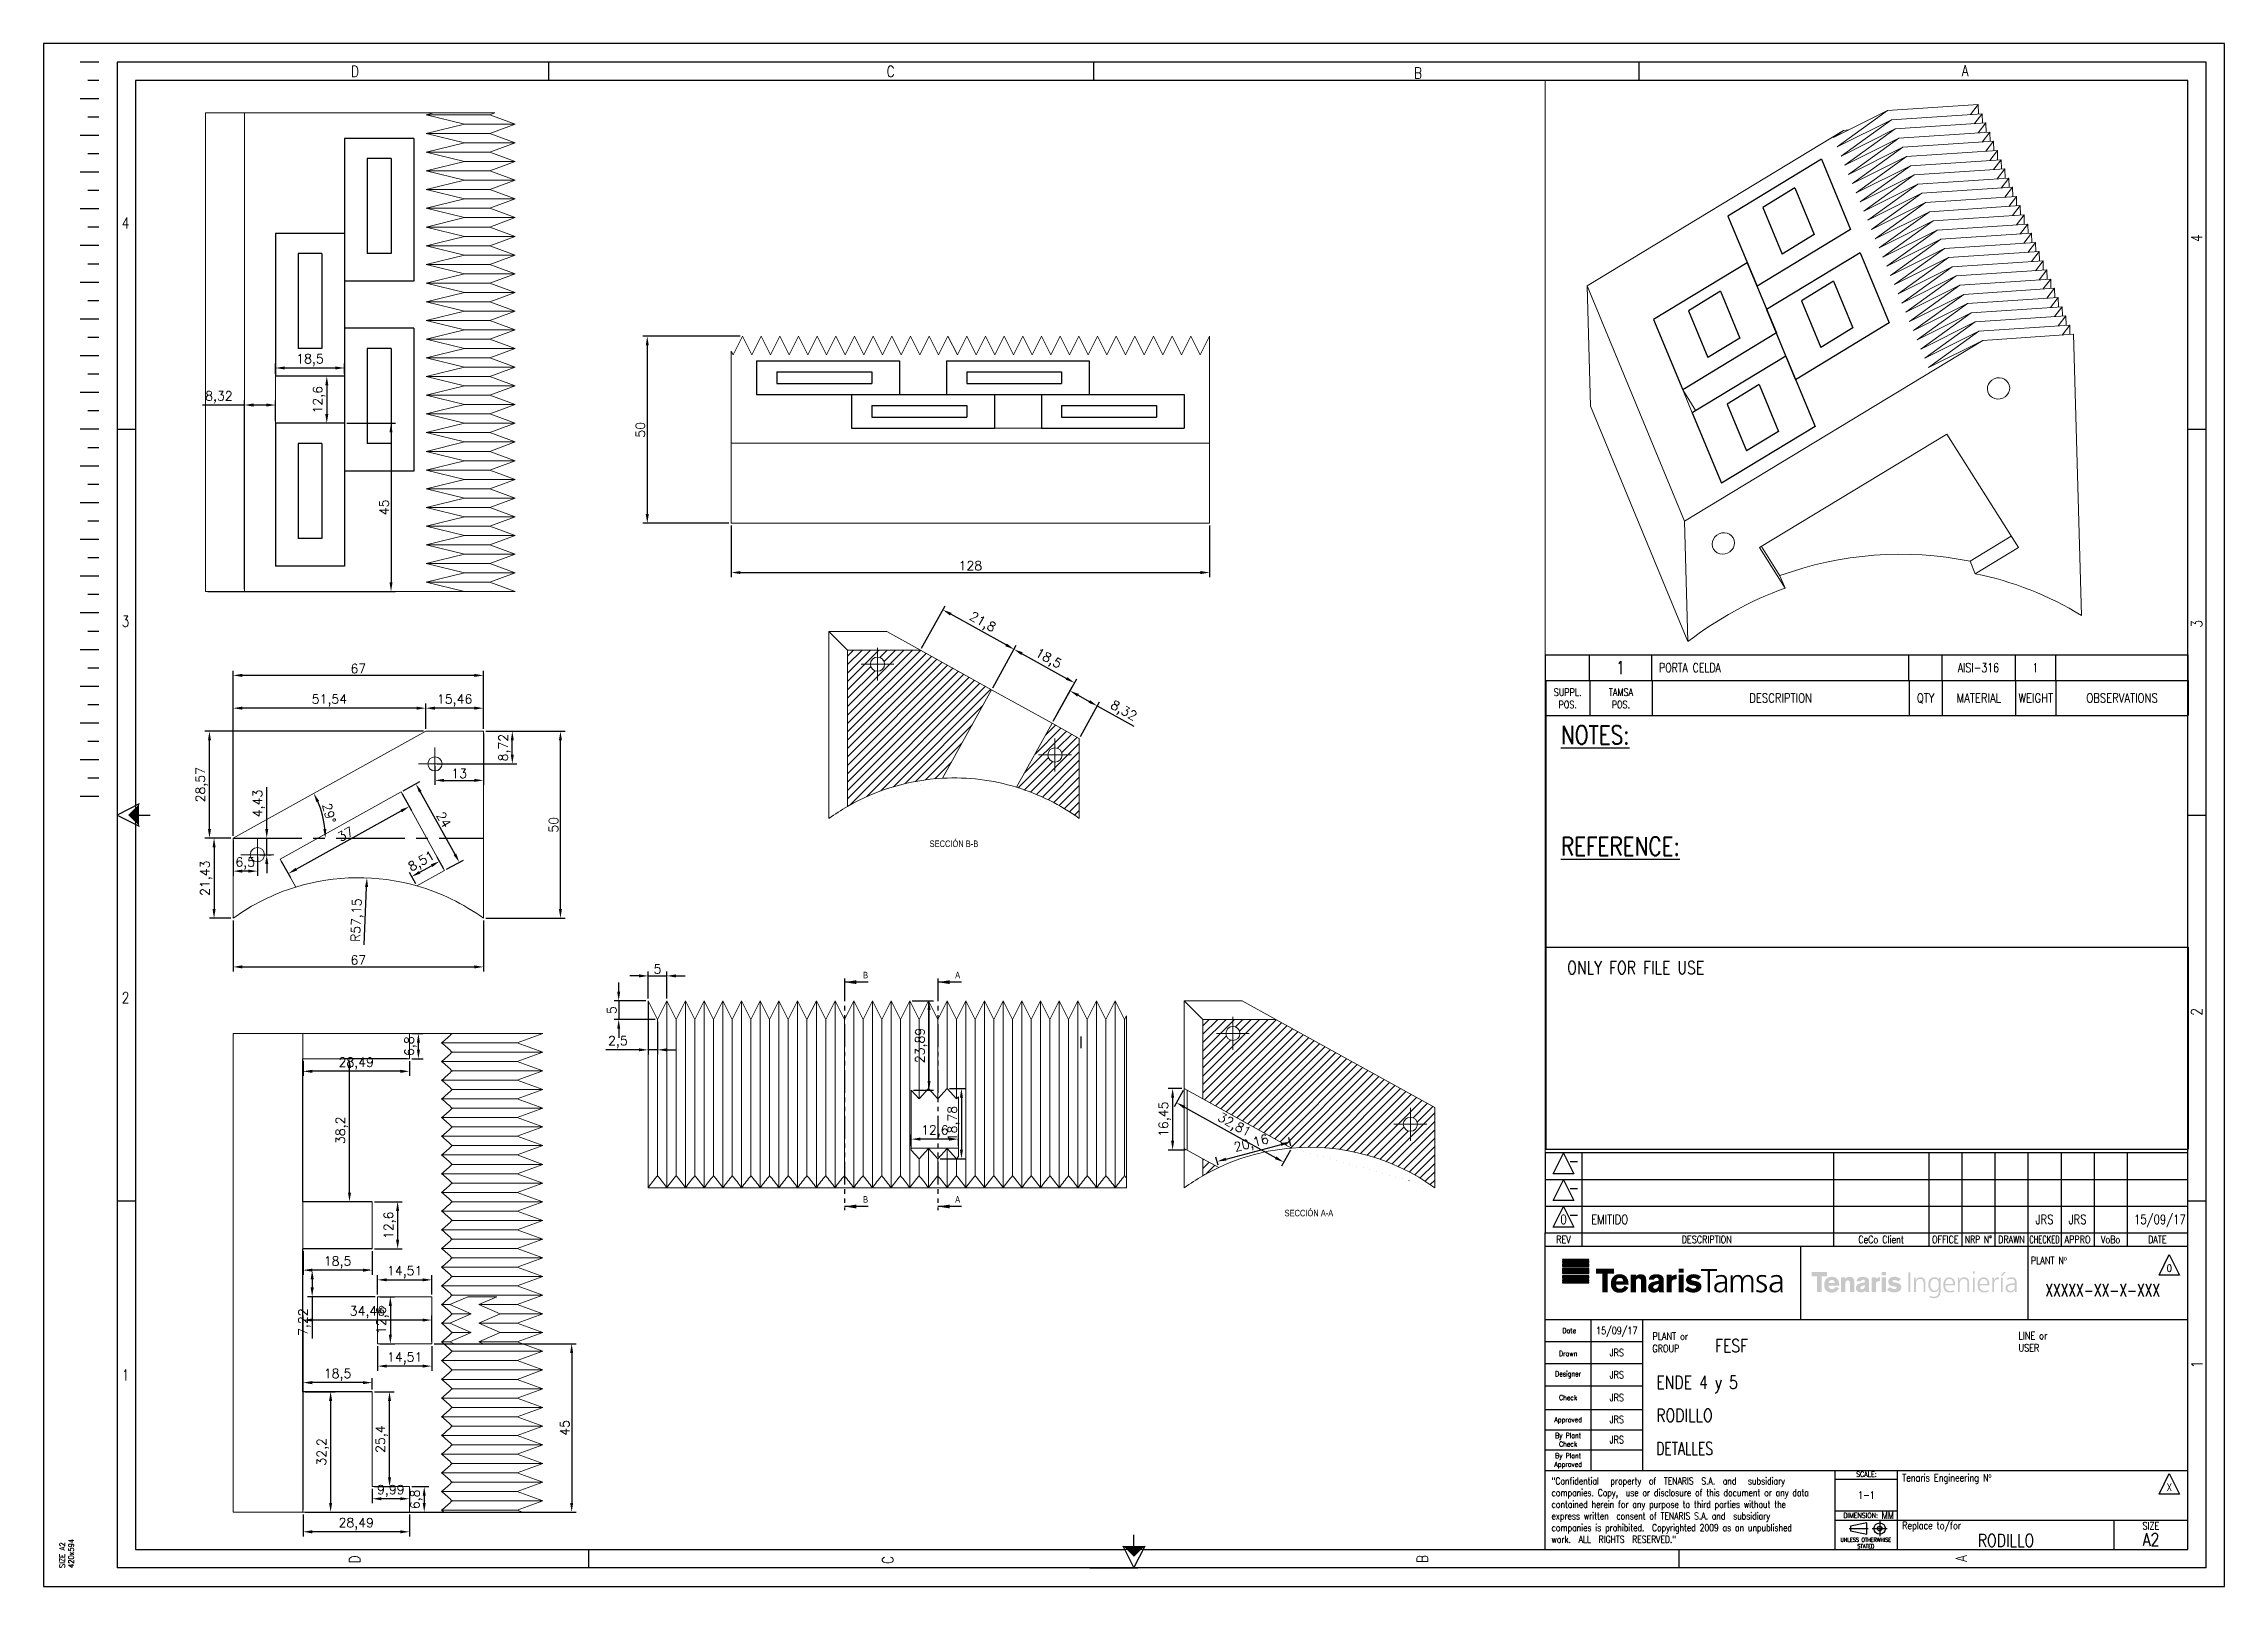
# Paper-space layout 'Cuadro de rotulación ISO A3' of a CAD drawing. Header units: millimetres. Extents: x -62 to 532, y -47 to 373.
# The model-space entities are those that its viewports show. They can reach past a viewport. Long polylines and large blocks are cut down to what shows.
import ezdxf
from ezdxf.enums import TextEntityAlignment as Align

# ---------------------------------------------------------------- set-up
doc = ezdxf.new("R2010")
doc.units = ezdxf.units.MM
doc.linetypes.add('CENTER2', pattern=[28.575, 19.05, -3.175, 3.175, -3.175])
doc.linetypes.add('PHANTOM', pattern=[12.7, 6.35, -1.27, 1.27, -1.27, 1.27, -1.27])
doc.layers.add('99SIZE', color=1, linetype='Continuous')
doc.layers.add('M_TEXT', color=82, linetype='Continuous')
doc.styles.add('ESTILO 1', font='romans.shx', dxfattribs={"width": 0.8})
doc.styles.add('SLDTEXTSTYLE0', font='TXT', dxfattribs={"width": 0.75})
doc.styles.get("Standard").update_dxf_attribs({"font": 'simplex.shx'})
doc.dimstyles.new('ISO-25', dxfattribs={"dimtxt": 2.5, "dimasz": 2.5, "dimexe": 1.25, "dimexo": 0.625, "dimtad": 1, "dimtxsty": 'Standard', "dimcen": 2.5, "dimadec": 0, "dimazin": 0, "dimtfac": 1, "dimtmove": 0, "dimatfit": 3, "dimfxl": 1, "dimarcsym": 0})
pattern_1 = [(45, (250.4181, 753.4732), (-1.122532, 1.122532), [])]
pattern_2 = [(45, (58.7166, 852.2475), (-1.122532, 1.122532), [])]

psp = doc.layouts.new('Cuadro de rotulación ISO A3')

# ---------------------------------------------------------------- texts
at = {"layer": 'M_TEXT', "color": 6, "style": 'ESTILO 1', "width": 0.8}
for s, p in [('%%UNOTES:', (351.63, 181.83)), ('%%UREFERENCE:', (351.63, 151.533))]:
    psp.add_text(s, height=5.0001, dxfattribs=at).set_placement(p)

msp = doc.modelspace()

# ---------------------------------------------------------------- texts
at = {"color": 7, "linetype": 'Continuous', "lineweight": 0, "char_height": 1.75, "attachment_point": 2, "style": 'SLDTEXTSTYLE0'}
for s, insert in [('SECCIÓN B-B', (573.06, 1091.3)), ('SECCIÓN A-A', (668.04, 992.52))]:
    msp.add_mtext(s, dxfattribs=dict(at, insert=insert))
at = {"color": 7, "linetype": 'Continuous', "char_height": 1.75, "attachment_point": 1, "style": 'SLDTEXTSTYLE0'}
for s, insert in [('B', (548.75, 1056.17)), ('A', (573.38, 1056.17)), ('B', (548.75, 996.17)), ('A', (573.38, 996.17))]:
    msp.add_mtext(s, dxfattribs=dict(at, insert=insert))

# ---------------------------------------------------------------- blocks, each defined once
blk = doc.blocks.new('SIZEA2')
at = {"color": 3}
for p, q in [((15, 415), (10, 415)), ((15, 410), (12, 410)), ((589, 415), (20, 415)), ((20, 415), (20, 5)), ((589, 5), (589, 415)), ((15, 405), (10, 405)), ((15, 400), (12, 400)), ((15, 395), (10, 395)), ((15, 390), (12, 390)), ((15, 385), (10, 385)), ((15, 375), (10, 375)), ((15, 380), (12, 380)), ((15, 370), (12, 370)), ((15, 365), (10, 365)), ((15, 360), (12, 360)), ((15, 355), (10, 355)), ((15, 345), (10, 345)), ((15, 350), (12, 350)), ((15, 340), (12, 340)), ((15, 335), (10, 335)), ((15, 330), (12, 330)), ((15, 325), (10, 325)), ((15, 315), (10, 315)), ((15, 320), (12, 320)), ((20, 315), (25, 315)), ((584, 315), (589, 315)), ((15, 310), (12, 310)), ((15, 305), (10, 305)), ((15, 300), (12, 300)), ((15, 295), (10, 295)), ((15, 290), (12, 290)), ((15, 285), (10, 285)), ((15, 280), (12, 280)), ((15, 275), (10, 275)), ((15, 270), (12, 270)), ((15, 265), (10, 265)), ((15, 260), (12, 260)), ((15, 255), (10, 255)), ((15, 250), (12, 250)), ((15, 245), (10, 245)), ((15, 240), (12, 240)), ((15, 235), (10, 235)), ((15, 230), (12, 230)), ((15, 225), (10, 225)), ((15, 220), (12, 220)), ((15, 215), (10, 215)), ((26, 213), (20, 210)), ((20, 210), (26, 207)), ((24.5, 210), (29, 210)), ((584, 210), (589, 210)), ((20, 105), (25, 105)), ((584, 105), (589, 105)), ((297, 9.5), (297, 14)), ((148.5, 5), (148.5, 10)), ((294, 11), (297, 5)), ((297, 5), (300, 11)), ((445.5, 5), (445.5, 10)), ((589, 5), (20, 5)), ((285, 5), (298, 5))]:
    blk.add_line(p, q, dxfattribs=at)
at = {"color": 6}
for p, q in [((25, 410), (25, 212.5)), ((584, 410), (25, 410)), ((584, 10), (584, 410)), ((25, 207.5), (25, 10)), ((25, 10), (294.5, 10)), ((299.5, 10), (584, 10))]:
    blk.add_line(p, q, dxfattribs=at)
at = {"color": 1}
blk.add_lwpolyline([(0, 0), (594, 0), (594, 420), (0, 420)], close=True, dxfattribs=at)
at = {"color": 3}
for points in [[(137.5, 415), (137.5, 410)], [(286, 415), (286, 410)], [(434.5, 415), (434.5, 410)]]:
    blk.add_lwpolyline(points, dxfattribs=at)
for points in [[(23, 210, 0, 6, 0), (26, 210, 6, 6, 0)], [(297, 8, 0, 6, 0), (297, 11, 6, 6, 0)]]:
    blk.add_lwpolyline(points, format="xyseb", dxfattribs=at)
at = {"color": 3, "style": 'ESTILO 1', "width": 0.8}
for s, p in [('D', (84.84, 410.95)), ('C', (230.69, 410.93)), ('B', (374.37, 410.48)), ('A', (523.38, 411.12)), ('4', (22.32, 369.71)), ('3', (22.32, 261.24)), ('2', (22.32, 158.8)), ('1', (22.32, 56.05))]:
    blk.add_text(s, height=3, dxfattribs=at).set_placement(p, align=Align.CENTER)
for s, p in [('4', (587.97, 367.04)), ('3', (587.97, 262.04)), ('2', (587.92, 156.4)), ('1', (588.01, 60.45)), ('D', (86.24, 7.33)), ('C', (231.43, 7.16)), ('B', (377.08, 7.44)), ('A', (523.85, 7.56))]:
    blk.add_text(s, height=3, rotation=90, dxfattribs=at).set_placement(p, align=Align.CENTER)
at = {"color": 3, "style": 'ESTILO 1', "width": 0.9}
for s, p in [('420x594', (8.25, 4.98)), ('SIZE A2', (5.82, 4.98))]:
    blk.add_text(s, height=1.5, rotation=90, dxfattribs=at).set_placement(p)
blk = doc.blocks.new('USE FOR FILE')
at = {"color": 6, "linetype": 'ByBlock', "lineweight": -2}
for p, q in [((-175, 55), (-175, 0)), ((-175, 55), (0, 55)), ((-175, 0), (0, 0))]:
    blk.add_line(p, q, dxfattribs=at)
at = {"color": 6}
for p in [(0, 55), (-175, 0)]:
    blk.add_line(p, (0, 0), dxfattribs=at)
at = {"color": 3, "style": 'ESTILO 1', "width": 0.8}
blk.add_text('ONLY FOR FILE USE', height=3.5, dxfattribs=at).set_placement((-150.47, 47.64), align=Align.CENTER)
blk = doc.blocks.new('LABEL_REV')
at = {"color": 1, "lineweight": 30}
for p, q in [((-175, 7.27), (0, 7.27)), ((-165, 7.27), (-165, 0)), ((-96.5, 7.27), (-96.5, 0)), ((-70.5, 7.27), (-70.5, 0)), ((-61.5, 7.27), (-61.5, 0)), ((-52.5, 7.27), (-52.5, 0)), ((-43.5, 7.27), (-43.5, 0)), ((-34.5, 7.27), (-34.5, 0)), ((-25.5, 7.27), (-25.5, 0)), ((-16.5, 7.27), (-16.5, 0))]:
    blk.add_line(p, q, dxfattribs=at)
at = {"color": 6}
blk.add_line((-175, 7.27), (-175, 0), dxfattribs=at)
at = {"color": 1}
for p, q in [((-172.8, 1.52), (-170, 7.12)), ((-170, 7.12), (-167.2, 1.52)), ((-167.2, 1.52), (-172.8, 1.52)), ((-168.16, 4.82), (-166.16, 4.82))]:
    blk.add_line(p, q, dxfattribs=at)
at = {"color": 3, "linetype": 'ByBlock', "lineweight": -2, "style": 'ESTILO 1', "width": 0.8, "flags": 8}
for tag, height, p in [('NUMBER', 1.4, (-167.3, 5.64)), ('REV_NU1', 2.5, (-170, 3.64)), ('CECO', 2.5, (-83.5, 3.64)), ('OFFICE', 2.5, (-66, 3.64)), ('NRP_NU1', 2.5, (-57, 3.64)), ('DRAWN', 2.5, (-48, 3.64)), ('CHECKED', 2.5, (-39, 3.64)), ('APPRO', 2.5, (-30, 3.64)), ('VOBO', 2.5, (-21, 3.64)), ('DATE', 2.5, (-8.25, 3.64))]:
    blk.add_attdef(tag, text='', height=height, dxfattribs=at).set_placement(p, align=Align.MIDDLE_CENTER)
blk.add_attdef('DESCRIPTION', text='', height=2.5, dxfattribs=at).set_placement((-162.5, 3.64), align=Align.MIDDLE_LEFT)
blk = doc.blocks.new('MAT_LIST_PAR_TITLE')
at = {"color": 6, "linetype": 'Continuous', "lineweight": -3}
for p, q in [((-175, 9.5), (0, 9.5)), ((-175, 9.5), (-175, 0)), ((0, 9.5), (0, 0)), ((-175, 0), (0, 0))]:
    blk.add_line(p, q, dxfattribs=at)
at = {"color": 4, "linetype": 'Continuous', "lineweight": -3}
for p, q in [((-163, 9.5), (-163, 0)), ((-146, 9.5), (-146, 0)), ((-76, 9.5), (-76, 0)), ((-67, 9.5), (-67, 0)), ((-47, 9.5), (-47, 0)), ((-36, 9.5), (-36, 0))]:
    blk.add_line(p, q, dxfattribs=at)
at = {"color": 1, "linetype": 'Continuous', "lineweight": -3, "style": 'ESTILO 1', "width": 0.8}
for s, height, p in [('SUPPL.', 2, (-169, 6.32)), ('TAMSA', 2, (-154.5, 6.32)), ('DESCRIPTION', 2.5, (-111, 4.75)), ('QTY', 2.5, (-71.5, 4.75)), ('MATERIAL', 2.5, (-57, 4.75)), ('WEIGHT', 2.5, (-41.5, 4.75)), ('OBSERVATIONS', 2.5, (-18, 4.75)), ('POS.', 2, (-169, 2.93)), ('POS.', 2, (-154.5, 2.93))]:
    blk.add_text(s, height=height, dxfattribs=at).set_placement(p, align=Align.MIDDLE_CENTER)
blk = doc.blocks.new('MAT-LIST-PAR')
at = {"color": 6, "linetype": 'Continuous', "lineweight": -3}
for p, q in [((-175, 7), (-175, 0)), ((0, 7), (0, 0))]:
    blk.add_line(p, q, dxfattribs=at)
at = {"color": 1, "linetype": 'Continuous', "lineweight": -3}
for p, q in [((-175, 7), (0, 7)), ((-175, 0), (0, 0))]:
    blk.add_line(p, q, dxfattribs=at)
at = {"color": 4, "linetype": 'Continuous', "lineweight": -3}
for p, q in [((-163, 7), (-163, 0)), ((-146, 7), (-146, 0)), ((-76, 7), (-76, 0)), ((-67, 7), (-67, 0)), ((-47, 7), (-47, 0)), ((-36, 7), (-36, 0))]:
    blk.add_line(p, q, dxfattribs=at)
at = {"color": 6, "linetype": 'Continuous', "style": 'ESTILO 1', "width": 0.75}
blk.add_attdef('A1', text='', height=3.5, dxfattribs=at).set_placement((-169, 3.5), align=Align.MIDDLE_CENTER)
at = {"color": 4, "linetype": 'Continuous', "style": 'ESTILO 1', "width": 0.75}
blk.add_attdef('A2', text='', height=3.5, dxfattribs=at).set_placement((-154.5, 3.5), align=Align.MIDDLE_CENTER)
at = {"color": 3, "linetype": 'Continuous', "style": 'ESTILO 1', "width": 0.75}
blk.add_attdef('A3', text='', height=2.5, dxfattribs=at).set_placement((-144, 3.5), align=Align.MIDDLE_LEFT)
for tag, p in [('A4', (-71.5, 3.5)), ('A5', (-57, 3.5)), ('A6', (-41.5, 3.5)), ('A7', (-18, 3.5))]:
    blk.add_attdef(tag, text='', height=2.5, dxfattribs=at).set_placement(p, align=Align.MIDDLE_CENTER)
blk = doc.blocks.new('TEN_ING_')
h = blk.add_hatch(color=252)
h.paths.add_polyline_path([(-8.81, 1.5), (-7.63, 1.5), (-7.63, -2.55), (-8.81, -2.55)])
h.paths.add_polyline_path([(-8.81, 2.92), (-7.63, 2.92), (-7.63, 2), (-8.81, 2)])
h.paths.add_polyline_path([(-27.96, 1.77), (-27.96, 2.92), (-23.75, 2.92), (-23.75, 1.77), (-25.23, 1.77), (-25.23, -2.55), (-26.47, -2.55), (-26.47, 1.77)])
edge = h.paths.add_edge_path()
edge.add_spline(control_points=[(-3.58, 1.01), (-3.67, 1.08), (-3.94, 1.26), (-4.4, 1.46), (-4.91, 1.59), (-5.41, 1.64), (-5.96, 1.56), (-6.53, 1.35), (-6.95, 0.93), (-7.09, 0.47), (-7.05, 0.03), (-6.9, -0.35), (-6.57, -0.68), (-6.15, -0.84), (-5.66, -0.96), (-5.25, -1.05), (-4.93, -1.09), (-4.79, -1.19), (-4.73, -1.35), (-4.77, -1.53), (-4.95, -1.64), (-5.17, -1.68), (-5.49, -1.71), (-5.85, -1.66), (-6.19, -1.52), (-6.44, -1.36), (-6.57, -1.24), (-6.62, -1.19)], knot_values=[0, 0, 0, 0, 0.399271, 1.136095, 1.727622, 2.247624, 2.887707, 3.681157, 4.306028, 4.925088, 5.279242, 5.84298, 6.338693, 6.839623, 7.400574, 8.113968, 8.33972, 8.510623, 8.672563, 8.903104, 9.089233, 9.373704, 9.702067, 10.219632, 10.63232, 10.980615, 11.241814, 11.241814, 11.241814, 11.241814], degree=3, periodic=0)
edge.add_line((-6.62, -1.19), (-7.37, -1.87))
edge.add_spline(control_points=[(-7.37, -1.87), (-7.3, -1.93), (-7.13, -2.09), (-6.8, -2.3), (-6.36, -2.51), (-5.89, -2.63), (-5.43, -2.66), (-4.98, -2.63), (-4.53, -2.51), (-4.1, -2.31), (-3.76, -2.05), (-3.56, -1.69), (-3.5, -1.37), (-3.51, -1.02), (-3.63, -0.66), (-3.91, -0.33), (-4.4, -0.08), (-5.02, 0.04), (-5.58, 0.09), (-5.86, 0.27), (-5.91, 0.42), (-5.87, 0.57), (-5.73, 0.7), (-5.47, 0.73), (-5.14, 0.73), (-4.82, 0.64), (-4.56, 0.52), (-4.41, 0.42), (-4.34, 0.36), (-4.31, 0.33)], knot_values=[0, 0, 0, 0, 0.328412, 0.833225, 1.334639, 2.057367, 2.511304, 2.954609, 3.633942, 4.120492, 4.608725, 5.131707, 5.50991, 5.752789, 6.333127, 6.8221, 7.230566, 8.242179, 9.021353, 9.171768, 9.374727, 9.5065, 9.705905, 10.02206, 10.391366, 10.852415, 11.169267, 11.385485, 11.498287, 11.498287, 11.498287, 11.498287], degree=3, periodic=0)
edge.add_line((-4.31, 0.33), (-3.58, 1.01))
edge = h.paths.add_edge_path()
edge.add_spline(control_points=[(-9.26, 0.48), (-9.4, 0.45), (-9.64, 0.41), (-9.96, 0.36), (-10.18, 0.25), (-10.31, 0.1), (-10.38, -0.05), (-10.4, -0.15), (-10.4, -0.2)], knot_values=[0, 0, 0, 0, 0.497627, 0.842113, 1.141294, 1.335478, 1.542572, 1.701441, 1.701441, 1.701441, 1.701441], degree=3, periodic=0)
edge.add_line((-10.4, -0.2), (-10.4, -2.55))
edge.add_line((-10.4, -2.55), (-11.59, -2.55))
edge.add_line((-11.59, -2.55), (-11.59, 1.5))
edge.add_line((-11.59, 1.5), (-10.43, 1.5))
edge.add_line((-10.43, 1.5), (-10.43, 1.07))
edge.add_spline(control_points=[(-10.43, 1.07), (-10.39, 1.1), (-10.29, 1.18), (-10.11, 1.29), (-9.88, 1.4), (-9.64, 1.48), (-9.43, 1.52), (-9.31, 1.53), (-9.26, 1.54)], knot_values=[0, 0, 0, 0, 0.176999, 0.44867, 0.740301, 1.088524, 1.324296, 1.49515, 1.49515, 1.49515, 1.49515], degree=3, periodic=0)
edge.add_line((-9.26, 1.54), (-9.26, 0.48))
edge = h.paths.add_edge_path(flags=16)
edge.add_spline(control_points=[(-13.43, -0.72), (-13.43, -0.75), (-13.44, -0.83), (-13.45, -0.99), (-13.49, -1.23), (-13.63, -1.49), (-13.89, -1.69), (-14.12, -1.77), (-14.31, -1.78), (-14.46, -1.76), (-14.59, -1.66), (-14.67, -1.53), (-14.69, -1.37), (-14.66, -1.2), (-14.53, -1.03), (-14.3, -0.91), (-13.93, -0.79), (-13.64, -0.69), (-13.43, -0.62)], knot_values=[0, 0, 0, 0, 0.09337, 0.286814, 0.547382, 0.938412, 1.31736, 1.642302, 1.805383, 1.973424, 2.15035, 2.364126, 2.505923, 2.687293, 2.955714, 3.247306, 3.571033, 4.331968, 4.331968, 4.331968, 4.331968], degree=3, periodic=0)
edge.add_line((-13.43, -0.62), (-13.43, -0.72))
edge = h.paths.add_edge_path()
edge.add_spline(control_points=[(-12.26, -1.84), (-12.26, -1.97), (-12.26, -2.13), (-12.24, -2.35), (-12.2, -2.46), (-12.16, -2.53), (-12.15, -2.55)], knot_values=[0, 0, 0, 0, 0.437713, 0.591903, 0.742883, 0.857524, 0.857524, 0.857524, 0.857524], degree=3, periodic=0)
edge.add_line((-12.15, -2.55), (-13.32, -2.55))
edge.add_line((-13.32, -2.55), (-13.32, -2.18))
edge.add_spline(control_points=[(-13.32, -2.18), (-13.4, -2.25), (-13.58, -2.4), (-13.91, -2.55), (-14.25, -2.64), (-14.56, -2.66), (-14.86, -2.64), (-15.13, -2.56), (-15.41, -2.4), (-15.65, -2.16), (-15.82, -1.83), (-15.88, -1.52), (-15.88, -1.21), (-15.77, -0.88), (-15.54, -0.56), (-15.19, -0.34), (-14.79, -0.18), (-14.29, -0.06), (-13.83, 0.03), (-13.52, 0.09), (-13.43, 0.1)], knot_values=[0, 0, 0, 0, 0.373306, 0.830164, 1.256683, 1.588164, 1.930752, 2.284027, 2.579193, 3.042074, 3.468048, 3.854009, 4.138869, 4.570806, 5.02523, 5.514353, 5.974997, 6.53957, 7.317107, 7.63227, 7.63227, 7.63227, 7.63227], degree=3, periodic=0)
edge.add_line((-13.43, 0.1), (-13.43, 0.32))
edge.add_spline(control_points=[(-13.43, 0.32), (-13.43, 0.34), (-13.44, 0.41), (-13.47, 0.53), (-13.53, 0.66), (-13.65, 0.76), (-13.78, 0.81), (-13.93, 0.83), (-14.08, 0.81), (-14.23, 0.75), (-14.35, 0.66), (-14.44, 0.55), (-14.49, 0.45), (-14.51, 0.37), (-14.52, 0.34)], knot_values=[0, 0, 0, 0, 0.079599, 0.232788, 0.417772, 0.583404, 0.7566, 0.928374, 1.094064, 1.292103, 1.480116, 1.627295, 1.777389, 1.88851, 1.88851, 1.88851, 1.88851], degree=3, periodic=0)
edge.add_line((-14.52, 0.34), (-15.71, 0.34))
edge.add_spline(control_points=[(-15.71, 0.34), (-15.71, 0.38), (-15.7, 0.49), (-15.66, 0.69), (-15.56, 0.91), (-15.4, 1.13), (-15.19, 1.32), (-14.91, 1.48), (-14.56, 1.55), (-14.17, 1.59), (-13.77, 1.6), (-13.41, 1.56), (-13.11, 1.47), (-12.87, 1.38), (-12.66, 1.26), (-12.5, 1.12), (-12.38, 0.95), (-12.31, 0.78), (-12.27, 0.63), (-12.27, 0.53), (-12.26, 0.49)], knot_values=[0, 0, 0, 0, 0.132643, 0.399282, 0.69561, 0.9796, 1.348249, 1.678263, 2.086494, 2.601994, 3.04493, 3.50666, 3.848379, 4.158036, 4.396642, 4.679586, 4.907476, 5.119252, 5.307411, 5.462629, 5.462629, 5.462629, 5.462629], degree=3, periodic=0)
edge.add_line((-12.26, 0.49), (-12.26, -1.84))
edge = h.paths.add_edge_path()
edge.add_spline(control_points=[(-18.71, -0.27), (-18.71, -0.19), (-18.7, -0.02), (-18.67, 0.19), (-18.61, 0.36), (-18.5, 0.48), (-18.35, 0.58), (-18.17, 0.64), (-17.97, 0.63), (-17.8, 0.57), (-17.66, 0.47), (-17.54, 0.32), (-17.5, 0.08), (-17.5, -0.11), (-17.5, -0.23)], knot_values=[0, 0, 0, 0, 0.285863, 0.59271, 0.745685, 0.936131, 1.125844, 1.373008, 1.610419, 1.81454, 2.000288, 2.204391, 2.452722, 2.866122, 2.866122, 2.866122, 2.866122], degree=3, periodic=0)
edge.add_line((-17.5, -0.23), (-17.5, -2.55))
edge.add_line((-17.5, -2.55), (-16.31, -2.55))
edge.add_line((-16.31, -2.55), (-16.31, 0.2))
edge.add_spline(control_points=[(-16.31, 0.2), (-16.31, 0.27), (-16.31, 0.42), (-16.34, 0.66), (-16.41, 0.94), (-16.57, 1.2), (-16.81, 1.42), (-17.13, 1.56), (-17.49, 1.58), (-17.84, 1.59), (-18.16, 1.51), (-18.4, 1.4), (-18.58, 1.26), (-18.67, 1.17), (-18.71, 1.13)], knot_values=[0, 0, 0, 0, 0.244036, 0.523952, 0.861003, 1.224098, 1.603253, 1.964267, 2.409781, 2.861108, 3.188047, 3.558044, 3.792738, 3.991909, 3.991909, 3.991909, 3.991909], degree=3, periodic=0)
edge.add_line((-18.71, 1.13), (-18.71, 1.48))
edge.add_line((-18.71, 1.48), (-19.91, 1.48))
edge.add_line((-19.91, 1.48), (-19.91, -2.55))
edge.add_line((-19.91, -2.55), (-18.71, -2.55))
edge.add_line((-18.71, -2.55), (-18.71, -0.27))
edge = h.paths.add_edge_path(flags=16)
edge.add_spline(control_points=[(-21.64, -0.03), (-21.64, 0.03), (-21.65, 0.18), (-21.74, 0.41), (-21.92, 0.61), (-22.13, 0.72), (-22.33, 0.77), (-22.54, 0.76), (-22.75, 0.71), (-22.96, 0.6), (-23.13, 0.41), (-23.23, 0.22), (-23.27, 0.07), (-23.28, -0.01), (-23.28, -0.03)], knot_values=[0, 0, 0, 0, 0.202113, 0.526101, 0.867714, 1.111862, 1.353264, 1.577882, 1.826031, 2.119151, 2.402075, 2.686328, 2.8714, 2.952939, 2.952939, 2.952939, 2.952939], degree=3, periodic=0)
edge.add_line((-23.28, -0.03), (-21.64, -0.03))
edge = h.paths.add_edge_path()
edge.add_spline(control_points=[(-20.45, -1.55), (-20.52, -1.66), (-20.69, -1.92), (-21.05, -2.24), (-21.46, -2.49), (-21.88, -2.63), (-22.26, -2.7), (-22.7, -2.7), (-23.2, -2.6), (-23.74, -2.34), (-24.28, -1.85), (-24.49, -1.12), (-24.54, -0.27), (-24.33, 0.49), (-23.86, 1.23), (-23.15, 1.55), (-22.43, 1.65), (-21.8, 1.57), (-21.23, 1.32), (-20.83, 0.93), (-20.57, 0.42), (-20.46, -0.08), (-20.4, -0.5), (-20.4, -0.71), (-20.4, -0.77)], knot_values=[0, 0, 0, 0, 0.456267, 1.099144, 1.657017, 2.145043, 2.629013, 3.01414, 3.701276, 4.37252, 5.111486, 6.195181, 6.914646, 8.090064, 8.904967, 9.92021, 10.671793, 11.462141, 12.087513, 12.841196, 13.369829, 14.069397, 14.63273, 14.833215, 14.833215, 14.833215, 14.833215], degree=3, periodic=0)
edge.add_line((-20.4, -0.77), (-23.29, -0.77))
edge.add_spline(control_points=[(-23.29, -0.77), (-23.29, -0.81), (-23.29, -0.94), (-23.26, -1.14), (-23.13, -1.38), (-22.94, -1.59), (-22.69, -1.73), (-22.43, -1.79), (-22.16, -1.78), (-21.88, -1.69), (-21.64, -1.52), (-21.46, -1.31), (-21.38, -1.14), (-21.35, -1.07)], knot_values=[0, 0, 0, 0, 0.147257, 0.430738, 0.727048, 1.069798, 1.423816, 1.694778, 2.016362, 2.355334, 2.697924, 3.034397, 3.326325, 3.326325, 3.326325, 3.326325], degree=3, periodic=0)
edge.add_line((-21.35, -1.07), (-20.45, -1.55))
h = blk.add_hatch(color=253)
edge = h.paths.add_edge_path(flags=16)
edge.add_spline(control_points=[(5.56, 1.06), (5.46, 1.05), (5.22, 1.03), (4.89, 0.86), (4.6, 0.52), (4.45, 0.04), (4.39, -0.47), (4.42, -1), (4.54, -1.49), (4.82, -1.91), (5.19, -2.12), (5.55, -2.14), (5.91, -2.11), (6.29, -1.91), (6.53, -1.52), (6.69, -1.07), (6.73, -0.6), (6.7, -0.13), (6.62, 0.29), (6.45, 0.67), (6.15, 0.95), (5.82, 1.03), (5.63, 1.05), (5.56, 1.06)], knot_values=[0, 0, 0, 0, 0.269787, 0.586035, 0.917124, 1.348925, 1.826987, 2.207893, 2.668583, 3.088199, 3.440392, 3.692069, 3.975382, 4.340345, 4.717667, 5.0979, 5.525818, 5.890305, 6.285075, 6.603544, 6.925197, 7.26314, 7.422704, 7.422704, 7.422704, 7.422704], degree=3, periodic=0)
h.paths.add_polyline_path([(-1.58, 2.84), (-1.05, 2.84), (-1.05, -2.55), (-1.58, -2.55)])
h.paths.add_polyline_path([(24.31, 2.9), (24.93, 2.9), (23.95, 1.79), (23.6, 1.79)])
h.paths.add_polyline_path([(23.65, 1.38), (24.14, 1.38), (24.14, -2.55), (23.65, -2.55)])
h.paths.add_polyline_path([(16.03, 3.08), (16.52, 3.08), (16.52, 2.43), (16.03, 2.43)])
h.paths.add_polyline_path([(16.03, 1.38), (16.52, 1.38), (16.52, -2.55), (16.03, -2.55)])
edge = h.paths.add_edge_path()
edge.add_spline(control_points=[(6.72, -1.78), (6.69, -1.83), (6.64, -1.95), (6.51, -2.14), (6.32, -2.32), (6.08, -2.46), (5.81, -2.54), (5.55, -2.56), (5.3, -2.55), (5.04, -2.51), (4.79, -2.41), (4.56, -2.27), (4.37, -2.1), (4.22, -1.89), (4.05, -1.62), (3.93, -1.25), (3.85, -0.78), (3.86, -0.28), (3.94, 0.24), (4.11, 0.72), (4.39, 1.12), (4.76, 1.36), (5.16, 1.46), (5.52, 1.48), (5.88, 1.46), (6.22, 1.39), (6.47, 1.21), (6.62, 1.05), (6.69, 0.96), (6.71, 0.94)], knot_values=[0, 0, 0, 0, 0.137361, 0.335487, 0.55215, 0.800707, 1.03239, 1.248931, 1.449822, 1.656237, 1.910576, 2.112194, 2.346466, 2.548706, 2.758862, 3.141242, 3.52186, 3.940118, 4.399787, 4.822176, 5.211133, 5.595686, 5.926187, 6.21634, 6.518802, 6.812639, 7.092636, 7.280167, 7.360994, 7.360994, 7.360994, 7.360994], degree=3, periodic=0)
edge.add_line((6.71, 0.94), (6.73, 0.94))
edge.add_line((6.73, 0.94), (6.73, 1.38))
edge.add_line((6.73, 1.38), (7.21, 1.38))
edge.add_line((7.21, 1.38), (7.21, -2.24))
edge.add_spline(control_points=[(7.21, -2.24), (7.21, -2.31), (7.21, -2.47), (7.18, -2.73), (7.12, -3.02), (7.01, -3.3), (6.87, -3.55), (6.71, -3.76), (6.48, -3.95), (6.18, -4.11), (5.82, -4.2), (5.45, -4.23), (5.09, -4.21), (4.75, -4.16), (4.44, -4.09), (4.26, -4.03), (4.18, -4.01)], knot_values=[0, 0, 0, 0, 0.168052, 0.388617, 0.663052, 0.919167, 1.140017, 1.360227, 1.604519, 1.877252, 2.210829, 2.516664, 2.808685, 3.105538, 3.391264, 3.595345, 3.595345, 3.595345, 3.595345], degree=3, periodic=0)
edge.add_line((4.18, -4.01), (4.22, -3.52))
edge.add_spline(control_points=[(4.22, -3.52), (4.29, -3.55), (4.42, -3.61), (4.63, -3.69), (4.89, -3.76), (5.18, -3.8), (5.51, -3.8), (5.8, -3.77), (6.12, -3.67), (6.38, -3.46), (6.56, -3.16), (6.66, -2.82), (6.71, -2.44), (6.73, -2.1), (6.73, -1.87), (6.73, -1.78)], knot_values=[0, 0, 0, 0, 0.190646, 0.354424, 0.565088, 0.870341, 1.091917, 1.374858, 1.621837, 1.916724, 2.18193, 2.495329, 2.796398, 3.134608, 3.36271, 3.36271, 3.36271, 3.36271], degree=3, periodic=0)
edge.add_line((6.73, -1.78), (6.72, -1.78))
edge = h.paths.add_edge_path(flags=16)
edge.add_spline(control_points=[(27.42, -0.81), (27.42, -0.85), (27.42, -0.96), (27.4, -1.12), (27.38, -1.3), (27.35, -1.5), (27.26, -1.7), (27.12, -1.9), (26.93, -2.09), (26.65, -2.2), (26.36, -2.23), (26.11, -2.23), (25.87, -2.18), (25.66, -2.08), (25.51, -1.91), (25.44, -1.71), (25.43, -1.49), (25.45, -1.26), (25.55, -1.03), (25.75, -0.83), (26.08, -0.7), (26.44, -0.63), (26.79, -0.59), (27.11, -0.58), (27.32, -0.57), (27.42, -0.57)], knot_values=[0, 0, 0, 0, 0.107148, 0.257186, 0.40706, 0.559186, 0.763072, 0.952856, 1.172434, 1.44512, 1.685402, 1.884487, 2.087427, 2.276446, 2.469674, 2.632784, 2.800412, 3.021573, 3.204252, 3.412254, 3.730801, 4.053538, 4.344008, 4.614797, 4.864947, 4.864947, 4.864947, 4.864947], degree=3, periodic=0)
edge.add_line((27.42, -0.57), (27.42, -0.81))
edge = h.paths.add_edge_path()
edge.add_spline(control_points=[(27.32, -0.15), (27.24, -0.16), (27.04, -0.16), (26.75, -0.17), (26.37, -0.19), (26, -0.26), (25.6, -0.39), (25.32, -0.56), (25.12, -0.78), (25, -0.97), (24.92, -1.22), (24.9, -1.46), (24.91, -1.67), (24.94, -1.85), (25, -2.03), (25.1, -2.2), (25.24, -2.35), (25.42, -2.48), (25.63, -2.58), (25.86, -2.63), (26.06, -2.65), (26.26, -2.65), (26.45, -2.64), (26.68, -2.58), (26.89, -2.49), (27.06, -2.38), (27.21, -2.26), (27.33, -2.13), (27.41, -2.01), (27.44, -1.94), (27.45, -1.92)], knot_values=[0, 0, 0, 0, 0.193768, 0.488354, 0.739076, 1.156179, 1.42254, 1.79226, 1.972422, 2.149718, 2.374534, 2.616594, 2.752877, 2.886899, 3.082623, 3.225787, 3.383685, 3.585017, 3.784846, 3.969852, 4.173976, 4.283987, 4.467456, 4.666156, 4.860939, 5.030723, 5.182383, 5.3388, 5.476243, 5.534452, 5.534452, 5.534452, 5.534452], degree=3, periodic=0)
edge.add_line((27.45, -1.92), (27.46, -1.92))
edge.add_line((27.46, -1.92), (27.46, -2.55))
edge.add_line((27.46, -2.55), (27.94, -2.55))
edge.add_spline(control_points=[(27.94, -2.55), (27.94, -2.5), (27.93, -2.38), (27.91, -2.18), (27.91, -1.96), (27.91, -1.66), (27.91, -1.29), (27.91, -0.76), (27.91, -0.28), (27.91, 0.14), (27.89, 0.39), (27.85, 0.61), (27.78, 0.83), (27.67, 1.03), (27.51, 1.21), (27.32, 1.33), (27.08, 1.42), (26.82, 1.46), (26.5, 1.48), (26.19, 1.45), (25.88, 1.39), (25.64, 1.32), (25.47, 1.25), (25.39, 1.22), (25.36, 1.2)], knot_values=[0, 0, 0, 0, 0.126888, 0.310317, 0.495221, 0.692834, 1.05776, 1.425289, 2.018231, 2.25818, 2.4825, 2.648001, 2.834777, 3.042362, 3.238568, 3.415364, 3.605456, 3.869853, 4.092093, 4.405551, 4.643689, 4.89282, 5.027878, 5.102717, 5.102717, 5.102717, 5.102717], degree=3, periodic=0)
edge.add_line((25.36, 1.2), (25.36, 0.73))
edge.add_spline(control_points=[(25.36, 0.73), (25.42, 0.77), (25.52, 0.83), (25.69, 0.9), (25.88, 0.97), (26.08, 1.02), (26.28, 1.05), (26.46, 1.06), (26.62, 1.05), (26.77, 1.04), (26.92, 1), (27.05, 0.95), (27.17, 0.86), (27.26, 0.75), (27.32, 0.63), (27.37, 0.5), (27.4, 0.34), (27.42, 0.17), (27.42, 0.01), (27.42, -0.08), (27.42, -0.13)], knot_values=[0, 0, 0, 0, 0.158681, 0.299743, 0.470798, 0.64865, 0.823252, 0.974967, 1.101923, 1.234414, 1.353201, 1.477409, 1.592563, 1.719084, 1.825221, 1.927101, 2.073886, 2.231292, 2.359971, 2.472693, 2.472693, 2.472693, 2.472693], degree=3, periodic=0)
edge.add_line((27.42, -0.13), (27.42, -0.15))
edge.add_line((27.42, -0.15), (27.32, -0.15))
edge = h.paths.add_edge_path()
edge.add_spline(control_points=[(23.07, 1.43), (23.03, 1.44), (22.92, 1.46), (22.71, 1.49), (22.47, 1.45), (22.24, 1.32), (22.04, 1.16), (21.88, 0.95), (21.78, 0.77), (21.75, 0.66), (21.73, 0.63)], knot_values=[0, 0, 0, 0, 0.104252, 0.288802, 0.5287, 0.69657, 0.944334, 1.174748, 1.353474, 1.453036, 1.453036, 1.453036, 1.453036], degree=3, periodic=0)
edge.add_line((21.73, 0.63), (21.72, 0.63))
edge.add_line((21.72, 0.63), (21.72, 1.38))
edge.add_line((21.72, 1.38), (21.23, 1.38))
edge.add_spline(control_points=[(21.23, 1.38), (21.23, 1.34), (21.24, 1.23), (21.25, 1.08), (21.26, 0.88), (21.26, 0.69), (21.26, 0.51), (21.26, 0.41), (21.26, 0.37)], knot_values=[0, 0, 0, 0, 0.100453, 0.263195, 0.399832, 0.583564, 0.751765, 0.846088, 0.846088, 0.846088, 0.846088], degree=3, periodic=0)
edge.add_line((21.26, 0.37), (21.26, -2.55))
edge.add_line((21.26, -2.55), (21.75, -2.55))
edge.add_line((21.75, -2.55), (21.75, -0.6))
edge.add_spline(control_points=[(21.75, -0.6), (21.75, -0.54), (21.76, -0.39), (21.78, -0.11), (21.84, 0.23), (21.99, 0.55), (22.18, 0.8), (22.42, 0.93), (22.65, 0.97), (22.87, 0.96), (23, 0.93), (23.07, 0.92)], knot_values=[0, 0, 0, 0, 0.144784, 0.388955, 0.699766, 1.003707, 1.261417, 1.484277, 1.681603, 1.8376, 2.020864, 2.020864, 2.020864, 2.020864], degree=3, periodic=0)
edge.add_line((23.07, 0.92), (23.07, 1.43))
edge = h.paths.add_edge_path()
edge.add_spline(control_points=[(14.49, -0.14), (14.49, -0.11), (14.49, -0.06), (14.48, 0.03), (14.48, 0.11), (14.46, 0.2), (14.45, 0.29), (14.43, 0.39), (14.39, 0.49), (14.36, 0.58), (14.31, 0.68), (14.24, 0.78), (14.14, 0.88), (14.02, 0.96), (13.86, 1.02), (13.69, 1.05), (13.51, 1.06), (13.33, 1.04), (13.17, 1), (13.02, 0.94), (12.9, 0.86), (12.78, 0.76), (12.67, 0.63), (12.59, 0.5), (12.51, 0.33), (12.45, 0.13), (12.41, -0.11), (12.4, -0.27), (12.39, -0.35)], knot_values=[0, 0, 0, 0, 0.061903, 0.137803, 0.213866, 0.271945, 0.356573, 0.444336, 0.529707, 0.619003, 0.701223, 0.810742, 0.90695, 1.047162, 1.182878, 1.338496, 1.479812, 1.637329, 1.780335, 1.900012, 2.029128, 2.15435, 2.294196, 2.433329, 2.563775, 2.745472, 2.975545, 3.158485, 3.158485, 3.158485, 3.158485], degree=3, periodic=0)
edge.add_line((12.39, -0.35), (12.39, -2.55))
edge.add_line((12.39, -2.55), (11.91, -2.55))
edge.add_line((11.91, -2.55), (11.91, 0.37))
edge.add_spline(control_points=[(11.91, 0.37), (11.91, 0.41), (11.91, 0.51), (11.91, 0.69), (11.9, 0.88), (11.9, 1.08), (11.89, 1.23), (11.88, 1.34), (11.88, 1.38)], knot_values=[0, 0, 0, 0, 0.094324, 0.262525, 0.446257, 0.582893, 0.745635, 0.846088, 0.846088, 0.846088, 0.846088], degree=3, periodic=0)
edge.add_line((11.88, 1.38), (12.35, 1.38))
edge.add_line((12.35, 1.38), (12.35, 0.68))
edge.add_line((12.35, 0.68), (12.37, 0.68))
edge.add_spline(control_points=[(12.37, 0.68), (12.39, 0.73), (12.45, 0.84), (12.56, 1.01), (12.71, 1.17), (12.87, 1.3), (13.04, 1.38), (13.21, 1.44), (13.4, 1.47), (13.58, 1.47), (13.76, 1.47), (13.91, 1.46), (14.09, 1.43), (14.27, 1.37), (14.44, 1.28), (14.58, 1.15), (14.68, 1.04), (14.76, 0.92), (14.82, 0.8), (14.88, 0.64), (14.94, 0.45), (14.96, 0.27), (14.98, 0.1), (14.98, 0.02), (14.98, -0.02)], knot_values=[0, 0, 0, 0, 0.134158, 0.32034, 0.507992, 0.683315, 0.831779, 0.973991, 1.141292, 1.3192, 1.422512, 1.581707, 1.715034, 1.861177, 2.051553, 2.201264, 2.334318, 2.430134, 2.550993, 2.695455, 2.84332, 3.044904, 3.166147, 3.257401, 3.257401, 3.257401, 3.257401], degree=3, periodic=0)
edge.add_line((14.98, -0.02), (14.98, -2.55))
edge.add_line((14.98, -2.55), (14.49, -2.55))
edge.add_line((14.49, -2.55), (14.49, -0.14))
edge = h.paths.add_edge_path()
edge.add_spline(control_points=[(2.56, -0.14), (2.56, -0.11), (2.56, -0.06), (2.55, 0.03), (2.55, 0.11), (2.53, 0.2), (2.52, 0.29), (2.49, 0.39), (2.46, 0.49), (2.42, 0.58), (2.37, 0.68), (2.31, 0.78), (2.21, 0.88), (2.09, 0.96), (1.93, 1.02), (1.76, 1.05), (1.58, 1.06), (1.4, 1.04), (1.24, 1), (1.09, 0.94), (0.97, 0.86), (0.85, 0.76), (0.74, 0.63), (0.65, 0.5), (0.58, 0.33), (0.52, 0.13), (0.48, -0.11), (0.47, -0.27), (0.46, -0.35)], knot_values=[0, 0, 0, 0, 0.061903, 0.137803, 0.213866, 0.271945, 0.356573, 0.444336, 0.529707, 0.619003, 0.701223, 0.810742, 0.90695, 1.047162, 1.182878, 1.338496, 1.479812, 1.637329, 1.780335, 1.900012, 2.029128, 2.15435, 2.294196, 2.433329, 2.563775, 2.745472, 2.975545, 3.158485, 3.158485, 3.158485, 3.158485], degree=3, periodic=0)
edge.add_line((0.46, -0.35), (0.46, -2.55))
edge.add_line((0.46, -2.55), (-0.03, -2.55))
edge.add_line((-0.03, -2.55), (-0.03, 0.37))
edge.add_spline(control_points=[(-0.03, 0.37), (-0.02, 0.41), (-0.02, 0.51), (-0.03, 0.69), (-0.03, 0.88), (-0.04, 1.08), (-0.04, 1.23), (-0.05, 1.34), (-0.05, 1.38)], knot_values=[0, 0, 0, 0, 0.094324, 0.262525, 0.446257, 0.582893, 0.745635, 0.846088, 0.846088, 0.846088, 0.846088], degree=3, periodic=0)
edge.add_line((-0.05, 1.38), (0.42, 1.38))
edge.add_line((0.42, 1.38), (0.42, 0.68))
edge.add_line((0.42, 0.68), (0.43, 0.68))
edge.add_spline(control_points=[(0.43, 0.68), (0.46, 0.73), (0.52, 0.84), (0.63, 1.01), (0.78, 1.17), (0.93, 1.3), (1.1, 1.38), (1.28, 1.44), (1.47, 1.47), (1.65, 1.47), (1.82, 1.47), (1.98, 1.46), (2.15, 1.43), (2.33, 1.37), (2.5, 1.28), (2.65, 1.15), (2.75, 1.04), (2.82, 0.92), (2.89, 0.8), (2.95, 0.64), (3, 0.45), (3.03, 0.27), (3.05, 0.1), (3.05, 0.02), (3.05, -0.02)], knot_values=[0, 0, 0, 0, 0.134158, 0.32034, 0.507992, 0.683315, 0.831779, 0.973991, 1.141292, 1.3192, 1.422512, 1.581707, 1.715034, 1.861177, 2.051553, 2.201264, 2.334318, 2.430134, 2.550993, 2.695455, 2.84332, 3.044904, 3.166147, 3.257401, 3.257401, 3.257401, 3.257401], degree=3, periodic=0)
edge.add_line((3.05, -0.02), (3.05, -2.55))
edge.add_line((3.05, -2.55), (2.56, -2.55))
edge.add_line((2.56, -2.55), (2.56, -0.14))
edge = h.paths.add_edge_path()
edge.add_spline(control_points=[(17.81, -0.73), (17.81, -0.83), (17.83, -1.09), (17.92, -1.43), (18.09, -1.73), (18.3, -1.98), (18.62, -2.17), (19.06, -2.25), (19.49, -2.2), (19.89, -2.1), (20.11, -1.99), (20.21, -1.94)], knot_values=[0, 0, 0, 0, 0.259542, 0.642059, 0.889557, 1.1188, 1.45783, 1.811023, 2.218231, 2.53908, 2.827462, 2.827462, 2.827462, 2.827462], degree=3, periodic=0)
edge.add_line((20.21, -1.94), (20.21, -2.43))
edge.add_spline(control_points=[(20.21, -2.43), (20.14, -2.46), (19.91, -2.55), (19.48, -2.64), (18.93, -2.67), (18.38, -2.59), (17.84, -2.31), (17.44, -1.74), (17.29, -1.07), (17.26, -0.46), (17.34, 0.21), (17.67, 0.95), (18.27, 1.38), (18.8, 1.48), (19.31, 1.47), (19.88, 1.24), (20.29, 0.71), (20.46, 0.14), (20.51, -0.34), (20.5, -0.62), (20.5, -0.73)], knot_values=[0, 0, 0, 0, 0.191688, 0.603724, 1.096937, 1.587752, 1.970496, 2.605347, 3.252649, 3.664496, 4.14394, 4.948254, 5.596347, 5.9101, 6.298451, 6.862464, 7.397623, 7.914071, 8.33765, 8.61039, 8.61039, 8.61039, 8.61039], degree=3, periodic=0)
edge.add_line((20.5, -0.73), (17.81, -0.73))
edge = h.paths.add_edge_path(flags=16)
edge.add_spline(control_points=[(19.97, -0.31), (19.97, -0.19), (19.95, 0.13), (19.8, 0.63), (19.39, 1.02), (18.9, 1.08), (18.44, 0.95), (18.07, 0.6), (17.86, 0.15), (17.82, -0.17), (17.81, -0.31)], knot_values=[0, 0, 0, 0, 0.29588, 0.817162, 1.272792, 1.617953, 2.01037, 2.42921, 2.872521, 3.225378, 3.225378, 3.225378, 3.225378], degree=3, periodic=0)
edge.add_line((17.81, -0.31), (19.97, -0.31))
edge = h.paths.add_edge_path()
edge.add_spline(control_points=[(8.46, -0.73), (8.46, -0.83), (8.47, -1.09), (8.56, -1.43), (8.73, -1.73), (8.95, -1.98), (9.27, -2.17), (9.71, -2.25), (10.14, -2.2), (10.53, -2.1), (10.75, -1.99), (10.86, -1.94)], knot_values=[0, 0, 0, 0, 0.259542, 0.642059, 0.889557, 1.1188, 1.45783, 1.811023, 2.218231, 2.53908, 2.827462, 2.827462, 2.827462, 2.827462], degree=3, periodic=0)
edge.add_line((10.86, -1.94), (10.86, -2.43))
edge.add_spline(control_points=[(10.86, -2.43), (10.78, -2.46), (10.56, -2.55), (10.13, -2.64), (9.57, -2.67), (9.03, -2.59), (8.48, -2.31), (8.09, -1.74), (7.93, -1.07), (7.91, -0.46), (7.99, 0.21), (8.31, 0.95), (8.91, 1.38), (9.45, 1.48), (9.95, 1.47), (10.53, 1.24), (10.93, 0.71), (11.11, 0.14), (11.15, -0.34), (11.15, -0.62), (11.15, -0.73)], knot_values=[0, 0, 0, 0, 0.191688, 0.603724, 1.096937, 1.587752, 1.970496, 2.605347, 3.252649, 3.664496, 4.14394, 4.948254, 5.596347, 5.9101, 6.298451, 6.862464, 7.397623, 7.914071, 8.33765, 8.61039, 8.61039, 8.61039, 8.61039], degree=3, periodic=0)
edge.add_line((11.15, -0.73), (8.46, -0.73))
edge = h.paths.add_edge_path(flags=16)
edge.add_spline(control_points=[(10.62, -0.31), (10.61, -0.19), (10.6, 0.13), (10.44, 0.63), (10.03, 1.02), (9.54, 1.08), (9.09, 0.95), (8.71, 0.6), (8.51, 0.15), (8.47, -0.17), (8.46, -0.31)], knot_values=[0, 0, 0, 0, 0.29588, 0.817162, 1.272792, 1.617953, 2.01037, 2.42921, 2.872521, 3.225378, 3.225378, 3.225378, 3.225378], degree=3, periodic=0)
edge.add_line((8.46, -0.31), (10.62, -0.31))
blk = doc.blocks.new('LOGO TENARISTAMSA')
for color, points in [(252, [(-15.97, 3.86), (-20.93, 3.86), (-20.93, 2.51), (-19.18, 2.51), (-19.18, -2.57), (-17.72, -2.57), (-17.72, 2.51), (-15.97, 2.51)]), (252, [(-10.05, 1.75), (-9.92, 1.89), (-9.77, 2.01), (-9.57, 2.13), (-9.33, 2.21), (-9.03, 2.27), (-8.71, 2.3), (-8.42, 2.28), (-8.13, 2.22), (-7.86, 2.11), (-7.55, 1.88), (-7.36, 1.57), (-7.26, 1.18), (-7.23, 0.68), (-7.23, -2.57), (-8.63, -2.57), (-8.63, 0.11), (-8.63, 0.45), (-8.65, 0.67), (-8.69, 0.82), (-8.84, 1.02), (-9.06, 1.14), (-9.32, 1.18), (-9.74, 1.08), (-9.96, 0.81), (-10.04, 0.43), (-10.05, 0), (-10.05, -2.57), (-11.46, -2.57), (-11.46, 2.17), (-10.05, 2.17)]), (252, [(-0.32, 1.69), (0.01, 1.93), (0.44, 2.12), (1.05, 2.24), (1.05, 1), (0.59, 0.92), (0.06, 0.79), (-0.21, 0.56), (-0.28, 0.11), (-0.28, -2.57), (-1.68, -2.57), (-1.68, 2.19), (-0.32, 2.19)]), (252, [(1.59, 3.87), (2.98, 3.87), (2.98, 2.78), (1.59, 2.78)]), (252, [(1.59, 2.19), (2.98, 2.19), (2.98, -2.57), (1.59, -2.57)]), (252, [(4.16, -0.97), (4.58, -1.3), (5.04, -1.54), (5.55, -1.62), (5.92, -1.58), (6.25, -1.44), (6.39, -1.16), (6.37, -1.03), (6.3, -0.94), (6.21, -0.89), (5.97, -0.8), (5.69, -0.75), (5.4, -0.7), (5.19, -0.66), (4.98, -0.62), (4.77, -0.56), (4.48, -0.46), (4.21, -0.33), (3.97, -0.15), (3.79, 0.1), (3.66, 0.4), (3.62, 0.74), (3.65, 1.04), (3.74, 1.32), (3.9, 1.59), (4.12, 1.83), (4.4, 2.04), (4.75, 2.2), (5.15, 2.3), (5.62, 2.34), (6.14, 2.3), (6.6, 2.2), (6.98, 2.07), (7.3, 1.91), (7.55, 1.76), (7.74, 1.63), (6.88, 0.82), (6.44, 1.1), (6.04, 1.25), (5.69, 1.3), (5.27, 1.24), (5.06, 1.1), (5.01, 0.94), (5.11, 0.73), (5.37, 0.62), (5.77, 0.53), (6.13, 0.46), (6.49, 0.38), (6.84, 0.26), (7.16, 0.11), (7.43, -0.08), (7.64, -0.33), (7.78, -0.64), (7.83, -1.02), (7.79, -1.38), (7.68, -1.69), (7.5, -1.95), (7.26, -2.18), (6.98, -2.36), (6.66, -2.51), (6.32, -2.61), (5.96, -2.67), (5.58, -2.69), (5.06, -2.65), (4.6, -2.56), (4.22, -2.42), (3.9, -2.25), (3.64, -2.08), (3.43, -1.91), (3.28, -1.77)]), (253, [(9.52, 3.21), (7.66, 3.21), (7.66, 3.76), (12.02, 3.76), (12.02, 3.21), (10.15, 3.21), (10.15, -2.57), (9.52, -2.57)]), (253, [(21.38, -2.57), (21.38, 0.5), (21.35, 0.87), (21.25, 1.2), (21.07, 1.45), (20.79, 1.61), (20.4, 1.67), (20.14, 1.64), (19.88, 1.54), (19.65, 1.37), (19.45, 1.13), (19.3, 0.82), (19.2, 0.44), (19.16, -0.01), (19.16, -2.57), (18.59, -2.57), (18.59, 0.5), (18.56, 0.87), (18.46, 1.2), (18.27, 1.45), (17.99, 1.61), (17.61, 1.67), (17.35, 1.64), (17.09, 1.54), (16.86, 1.37), (16.66, 1.13), (16.51, 0.82), (16.41, 0.44), (16.37, -0.01), (16.37, -2.57), (15.8, -2.57), (15.8, 0.96), (15.8, 1.32), (15.79, 1.68), (15.76, 2.05), (16.31, 2.05), (16.31, 1.27), (16.33, 1.26), (16.46, 1.48), (16.63, 1.72), (16.89, 1.94), (17.26, 2.1), (17.77, 2.16), (18.04, 2.14), (18.34, 2.05), (18.62, 1.88), (18.85, 1.59), (19, 1.18), (19.02, 1.18), (19.18, 1.49), (19.42, 1.76), (19.72, 1.97), (20.08, 2.11), (20.49, 2.16), (20.87, 2.12), (21.19, 2.01), (21.46, 1.83), (21.67, 1.6), (21.83, 1.31), (21.92, 0.98), (21.95, 0.61), (21.95, -2.57)]), (253, [(22.81, -1.9), (23.18, -2.05), (23.59, -2.15), (24.02, -2.19), (24.41, -2.14), (24.74, -1.98), (24.96, -1.72), (25.05, -1.37), (25.01, -1.15), (24.92, -0.97), (24.78, -0.81), (24.61, -0.67), (24.4, -0.55), (24.17, -0.44), (23.93, -0.32), (23.7, -0.21), (23.47, -0.08), (23.26, 0.06), (23.09, 0.22), (22.95, 0.41), (22.86, 0.64), (22.82, 0.9), (22.87, 1.26), (22.99, 1.55), (23.18, 1.78), (23.42, 1.95), (23.7, 2.07), (24.01, 2.14), (24.33, 2.16), (24.64, 2.14), (25.05, 2.08), (25.47, 1.95), (25.42, 1.45), (25.09, 1.57), (24.73, 1.65), (24.39, 1.67), (23.99, 1.63), (23.67, 1.51), (23.47, 1.27), (23.39, 0.9), (23.43, 0.73), (23.52, 0.58), (23.66, 0.46), (23.85, 0.34), (24.06, 0.23), (24.29, 0.12), (24.53, 0.01), (24.77, -0.11), (25.01, -0.25), (25.22, -0.4), (25.4, -0.59), (25.54, -0.81), (25.64, -1.07), (25.67, -1.37), (25.62, -1.75), (25.47, -2.05), (25.26, -2.29), (24.99, -2.47), (24.68, -2.59), (24.37, -2.66), (24.06, -2.68), (23.61, -2.66), (23.18, -2.59), (22.76, -2.46)])]:
    blk.add_hatch(color=color).paths.add_polyline_path(points)
h = blk.add_hatch(color=252)
h.paths.add_polyline_path([(-13.15, -0.82), (-13.31, -1.1), (-13.53, -1.37), (-13.87, -1.58), (-14.36, -1.66), (-14.76, -1.59), (-15.07, -1.41), (-15.28, -1.15), (-15.4, -0.83), (-15.44, -0.48), (-12.04, -0.48), (-12.06, -0.18), (-12.09, 0.17), (-12.16, 0.54), (-12.27, 0.92), (-12.45, 1.3), (-12.72, 1.65), (-13.1, 1.98), (-13.5, 2.18), (-13.88, 2.28), (-14.2, 2.33), (-14.43, 2.34), (-14.84, 2.31), (-15.2, 2.24), (-15.53, 2.12), (-15.81, 1.97), (-16.05, 1.78), (-16.26, 1.57), (-16.44, 1.33), (-16.58, 1.08), (-16.69, 0.81), (-16.77, 0.54), (-16.83, 0.26), (-16.86, -0.02), (-16.87, -0.29), (-16.85, -0.66), (-16.79, -1.01), (-16.69, -1.33), (-16.56, -1.62), (-16.39, -1.87), (-16.2, -2.1), (-15.97, -2.29), (-15.72, -2.45), (-15.44, -2.58), (-15.13, -2.67), (-14.81, -2.73), (-14.47, -2.74), (-14.02, -2.71), (-13.62, -2.62), (-13.26, -2.47), (-12.94, -2.29), (-12.67, -2.07), (-12.45, -1.84), (-12.27, -1.6), (-12.1, -1.36)])
h.paths.add_polyline_path([(-15.43, 0.4), (-15.38, 0.6), (-15.3, 0.81), (-15.15, 1.03), (-14.98, 1.17), (-14.74, 1.29), (-14.44, 1.33), (-14.19, 1.3), (-13.95, 1.22), (-13.76, 1.07), (-13.6, 0.85), (-13.53, 0.61), (-13.49, 0.4)], flags=16)
h = blk.add_hatch(color=252)
h.paths.add_polyline_path([(-5.12, 0.83), (-5.05, 1.05), (-4.84, 1.28), (-4.38, 1.39), (-4.02, 1.29), (-3.88, 1.05), (-3.85, 0.81), (-3.85, 0.55), (-4.33, 0.46), (-4.86, 0.35), (-5.35, 0.24), (-5.72, 0.11), (-6.04, -0.06), (-6.37, -0.34), (-6.62, -0.74), (-6.72, -1.25), (-6.69, -1.54), (-6.61, -1.83), (-6.45, -2.1), (-6.24, -2.34), (-5.95, -2.53), (-5.6, -2.65), (-5.17, -2.7), (-4.69, -2.65), (-4.31, -2.52), (-3.99, -2.33), (-3.71, -2.13), (-3.71, -2.57), (-2.33, -2.57), (-2.42, -2.42), (-2.46, -2.21), (-2.47, -1.82), (-2.47, 0.94), (-2.53, 1.35), (-2.7, 1.67), (-2.95, 1.92), (-3.25, 2.09), (-3.58, 2.2), (-3.91, 2.27), (-4.21, 2.3), (-4.47, 2.31), (-4.88, 2.29), (-5.29, 2.23), (-5.67, 2.1), (-6.02, 1.89), (-6.34, 1.54), (-6.48, 1.18), (-6.52, 0.83)])
h.paths.add_polyline_path([(-3.85, -0.3), (-3.87, -0.77), (-4.01, -1.18), (-4.34, -1.52), (-4.49, -1.6), (-4.65, -1.65), (-4.82, -1.67), (-5.1, -1.6), (-5.28, -1.41), (-5.35, -1.19), (-5.24, -0.89), (-5.01, -0.71), (-4.75, -0.6)], flags=16)
h = blk.add_hatch(color=253)
h.paths.add_polyline_path([(14.28, -1.83), (14.27, -1.83), (14.07, -2.13), (13.8, -2.37), (13.49, -2.54), (13.14, -2.64), (12.8, -2.68), (12.3, -2.63), (11.92, -2.49), (11.65, -2.3), (11.46, -2.06), (11.35, -1.82), (11.29, -1.58), (11.27, -1.37), (11.3, -1.04), (11.38, -0.76), (11.51, -0.52), (11.68, -0.32), (11.89, -0.16), (12.12, -0.03), (12.38, 0.06), (12.66, 0.14), (12.95, 0.19), (13.25, 0.22), (13.54, 0.24), (13.84, 0.25), (14.12, 0.25), (14.23, 0.25), (14.23, 0.48), (14.19, 0.91), (14.08, 1.24), (13.88, 1.48), (13.58, 1.62), (13.18, 1.67), (12.71, 1.63), (12.25, 1.51), (11.82, 1.29), (11.82, 1.84), (12.24, 2), (12.72, 2.12), (13.18, 2.16), (13.53, 2.14), (13.84, 2.08), (14.11, 1.98), (14.32, 1.84), (14.5, 1.65), (14.63, 1.42), (14.73, 1.14), (14.78, 0.82), (14.8, 0.44), (14.8, -1.6), (14.8, -1.95), (14.81, -2.26), (14.85, -2.57), (14.28, -2.57)])
h.paths.add_polyline_path([(14.23, -0.24), (14.07, -0.24), (13.73, -0.25), (13.39, -0.26), (13.07, -0.3), (12.76, -0.37), (12.48, -0.47), (12.24, -0.62), (12.06, -0.81), (11.94, -1.05), (11.9, -1.36), (11.98, -1.74), (12.18, -2), (12.49, -2.15), (12.86, -2.19), (13.3, -2.14), (13.64, -2), (13.88, -1.79), (14.05, -1.54), (14.15, -1.27), (14.2, -0.99), (14.23, -0.74), (14.23, -0.52)], flags=16)
h = blk.add_hatch(color=253)
h.paths.add_polyline_path([(29.35, -1.83), (29.33, -1.83), (29.14, -2.13), (28.87, -2.37), (28.56, -2.54), (28.21, -2.64), (27.87, -2.68), (27.37, -2.63), (26.99, -2.49), (26.71, -2.3), (26.53, -2.06), (26.41, -1.82), (26.36, -1.58), (26.34, -1.37), (26.37, -1.04), (26.45, -0.76), (26.58, -0.52), (26.75, -0.32), (26.95, -0.16), (27.19, -0.03), (27.45, 0.06), (27.73, 0.14), (28.02, 0.19), (28.31, 0.22), (28.61, 0.24), (28.91, 0.25), (29.19, 0.25), (29.3, 0.25), (29.3, 0.48), (29.26, 0.91), (29.15, 1.24), (28.95, 1.48), (28.65, 1.62), (28.25, 1.67), (27.77, 1.63), (27.32, 1.51), (26.89, 1.29), (26.89, 1.84), (27.3, 2), (27.79, 2.12), (28.25, 2.16), (28.6, 2.14), (28.91, 2.08), (29.17, 1.98), (29.39, 1.84), (29.57, 1.65), (29.7, 1.42), (29.8, 1.14), (29.85, 0.82), (29.87, 0.44), (29.87, -1.6), (29.87, -1.95), (29.88, -2.26), (29.91, -2.57), (29.35, -2.57)])
h.paths.add_polyline_path([(29.3, -0.24), (29.13, -0.24), (28.8, -0.25), (28.46, -0.26), (28.13, -0.3), (27.82, -0.37), (27.55, -0.47), (27.31, -0.62), (27.13, -0.81), (27.01, -1.05), (26.97, -1.36), (27.04, -1.74), (27.25, -2), (27.56, -2.15), (27.93, -2.19), (28.37, -2.14), (28.71, -2), (28.95, -1.79), (29.12, -1.54), (29.22, -1.27), (29.27, -0.99), (29.29, -0.74), (29.3, -0.52)], flags=16)
at = {"color": 212}
for p, q in [((-30.06, 6.37), (-30.06, 6.15)), ((-22.89, 6.37), (-30.06, 6.37)), ((-30.06, 6.15), (-22.89, 6.15)), ((-22.89, 6.15), (-22.89, 6.37)), ((-30.06, 1.88), (-30.06, 1.21)), ((-22.89, 1.88), (-30.06, 1.88)), ((-30.06, 1.21), (-22.89, 1.21)), ((-22.89, 1.21), (-22.89, 1.88))]:
    blk.add_line(p, q, dxfattribs=at)
at = {"color": 112}
for p, q in [((-30.06, 5.87), (-30.06, 5.53)), ((-22.89, 5.87), (-30.06, 5.87)), ((-30.06, 5.53), (-22.89, 5.53)), ((-30.06, 3.84), (-30.06, 2.49)), ((-22.89, 3.84), (-30.06, 3.84)), ((-30.06, 2.49), (-22.89, 2.49)), ((-30.06, 0.15), (-30.06, -0.07)), ((-22.89, 0.15), (-30.06, 0.15)), ((-22.89, 5.53), (-22.89, 5.87)), ((-22.89, 2.49), (-22.89, 3.84)), ((-22.89, -0.07), (-22.89, 0.15)), ((-30.06, -0.07), (-22.89, -0.07))]:
    blk.add_line(p, q, dxfattribs=at)
at = {"color": 152}
for p, q in [((-30.06, 5.11), (-30.06, 4.44)), ((-22.89, 5.11), (-30.06, 5.11)), ((-30.06, 4.44), (-22.89, 4.44)), ((-30.06, 0.79), (-30.06, 0.45)), ((-22.89, 0.79), (-30.06, 0.79)), ((-30.06, 0.45), (-22.89, 0.45)), ((-22.89, 4.44), (-22.89, 5.11)), ((-22.89, 0.45), (-22.89, 0.79))]:
    blk.add_line(p, q, dxfattribs=at)
at = {"color": 212}
for points in [[(-30.06, 6.37), (-30.06, 6.15), (-22.89, 6.37), (-22.89, 6.15)], [(-30.06, 1.88), (-30.06, 1.21), (-22.89, 1.88), (-22.89, 1.21)]]:
    blk.add_solid(points, dxfattribs=at)
at = {"color": 112}
for points in [[(-30.06, 5.87), (-30.06, 5.53), (-22.89, 5.87), (-22.89, 5.53)], [(-30.06, 3.84), (-30.06, 2.49), (-22.89, 3.84), (-22.89, 2.49)], [(-30.06, 0.15), (-30.06, -0.07), (-22.89, 0.15), (-22.89, -0.07)]]:
    blk.add_solid(points, dxfattribs=at)
at = {"color": 152}
for points in [[(-30.06, 5.11), (-30.06, 4.44), (-22.89, 5.11), (-22.89, 4.44)], [(-30.06, 0.79), (-30.06, 0.45), (-22.89, 0.79), (-22.89, 0.45)]]:
    blk.add_solid(points, dxfattribs=at)
blk = doc.blocks.new('LABEL')
at = {"color": 1, "lineweight": 30}
for p, q in [((-175, 86.26), (0, 86.26)), ((-165, 86.26), (-165, 82.63)), ((-96.5, 86.26), (-96.5, 82.63)), ((-70.5, 86.26), (-70.5, 82.63)), ((-61.5, 86.26), (-61.5, 82.63)), ((-52.5, 86.26), (-52.5, 82.63)), ((-43.5, 86.26), (-43.5, 82.63)), ((-34.5, 86.26), (-34.5, 82.63)), ((-25.5, 86.26), (-25.5, 82.63)), ((-16.5, 86.26), (-16.5, 82.63))]:
    blk.add_line(p, q, dxfattribs=at)
at = {"color": 6, "linetype": 'ByBlock', "lineweight": -2}
for p, q in [((-175, 0), (-175, 86.26)), ((-175, 82.63), (0, 82.63)), ((-105.5, 82.7), (-105.5, 62.7)), ((-43.5, 82.63), (-43.5, 62.63)), ((-175, 62.63), (0, 62.63)), ((-175, 21.5), (0, 21.5))]:
    blk.add_line(p, q, dxfattribs=at)
at = {"color": 1}
for p, q in [((-7.8, 74.76), (-5, 80.36)), ((-5, 80.36), (-2.2, 74.76)), ((-2.2, 74.76), (-7.8, 74.76)), ((-7.8, 15.13), (-5, 20.73)), ((-5, 20.73), (-2.2, 15.13)), ((-2.2, 15.13), (-7.8, 15.13)), ((-83.89, 7.77), (-83.89, 3.69)), ((-92.19, 5.73), (-87, 5.73)), ((-85.93, 5.73), (-81.85, 5.73))]:
    blk.add_line(p, q, dxfattribs=at)
at = {"color": 3}
for p, q in [((-162.5, 21.5), (-162.5, 62.63)), ((-148.5, 62.63), (-148.5, 21.5)), ((-175, 56.63), (-148.5, 56.63)), ((-175, 50.63), (-148.5, 50.63)), ((-175, 44.63), (-148.5, 44.63)), ((-175, 38.14), (-148.5, 38.14)), ((-175, 32.63), (-148.5, 32.63)), ((-175, 27.13), (-148.5, 27.13)), ((-96, 19.16), (-79, 19.16)), ((-96, 10.59), (-79, 10.59)), ((-96, 8), (0, 8)), ((-87.35, 7.27), (-91.81, 6.35)), ((-91.81, 6.35), (-91.81, 5.11)), ((-87.35, 4.18), (-87.35, 7.27)), ((-20, 0), (-20, 8)), ((-91.81, 5.11), (-87.35, 4.18))]:
    blk.add_line(p, q, dxfattribs=at)
at = {"color": 6}
for p, q in [((-96, 0), (-96, 21.5)), ((-79, 0), (-79, 21.5))]:
    blk.add_line(p, q, dxfattribs=at)
at = {"color": 3}
for radius in [1.55, 0.619]:
    blk.add_circle((-83.89, 5.73), radius, dxfattribs=at)
for name, p in [('LOGO TENARISTAMSA', (-140.25, 72.66)), ('TEN_ING_', (-74.5, 72.66))]:
    blk.add_blockref(name, p)
at = {"color": 3, "linetype": 'ByBlock', "lineweight": -2, "style": 'ESTILO 1'}
for s, width, p in [('REV', 0.8, (-170, 84.44)), ('DESCRIPTION', 0.8, (-131, 84.44)), ('CeCo Client', 0.8, (-83.5, 84.44)), ('OFFICE', 0.8, (-66, 84.44)), ('NRP N°', 0.75, (-57, 84.44)), ('DRAWN', 0.8, (-48, 84.44)), ('CHECKED', 0.6, (-39, 84.44)), ('APPRO', 0.8, (-30, 84.44)), ('VoBo', 0.8, (-21, 84.44)), ('DATE', 0.8, (-8.25, 84.44))]:
    blk.add_text(s, height=2, dxfattribs=dict(at, width=width)).set_placement(p, align=Align.MIDDLE_CENTER)
at = {"color": 3, "style": 'ESTILO 1', "width": 0.8}
blk.add_text('PLANT Nº', height=2, dxfattribs=at).set_placement((-42.75, 77.7))
at = {"color": 1, "style": 'ESTILO 1', "width": 0.8}
for s, height, p in [('Date', 1.4, (-168.44, 59.63)), ('Drawn', 1.4, (-168.75, 53.38)), ('Designer', 1.4, (-168.75, 47.88)), ('Check', 1.4, (-168.75, 41.38)), ('Approved', 1.4, (-168.75, 35.38)), ('By Plant', 1.4, (-168.75, 31.08)), ('Approved', 1.4, (-168.75, 23.24)), ('By Plant', 1.4, (-168.75, 25.58)), ('Check', 1.4, (-168.75, 28.74)), ('SCALE:', 1.4, (-87.5, 20.53)), ('DIMENSION:', 1.4, (-89.07, 9.32)), ('UNLESS OTHERWHISE', 1.1, (-87.67, 2.68)), ('STATED', 1.1, (-87.67, 0.92))]:
    blk.add_text(s, height=height, dxfattribs=at).set_placement(p, align=Align.MIDDLE_CENTER)
for s, p in [('GROUP', (-145.8, 53.76)), ('PLANT or', (-145.8, 57.09)), ('LINE or', (-46.06, 57.25)), ('USER', (-46.06, 53.92)), ('Tenaris Engineering Nº ', (-77.75, 18.57)), ('Replace to/for', (-77.75, 5.57))]:
    blk.add_text(s, height=2, dxfattribs=at).set_placement(p)
blk.add_text('SIZE', height=2, dxfattribs=at).set_placement((-10, 5.47), align=Align.CENTER)
at = {"color": 1, "insert": (-173.26, 10.75), "char_height": 1.9, "width": 76.4047, "attachment_point": 4, "style": 'ESTILO 1'}
blk.add_mtext('{\\fRomanS|b1|i0|c0|p2;"}Confidential   property  of  TENARIS  S.A.  and   subsidiary companies. Copy,  use or disclosure of this document or any data contained herein for any purpose to third parties without the  express written  consent of TENARIS S.A. and  subsidiary companies is prohibited.  Copyrighted 2009 as an unpublished work{\\fRomanS|b0|i0|c0|p2;.  \\fRomanS|b1|i0|c0|p2;ALL  RIGHTS  RESERVED."}', dxfattribs=at)
at = {"color": 3, "linetype": 'ByBlock', "lineweight": -2, "style": 'ESTILO 1', "width": 0.8, "flags": 8}
for tag, height, p in [('PLANT_REV', 2, (-5, 76.63)), ('PLANT_NUMBER', 3.5, (-24, 70.63)), ('DATE', 2, (-155.5, 59.63)), ('DRAW', 2, (-155.5, 53.63)), ('DESIGNER', 2, (-155.5, 47.63)), ('CHECK', 2, (-155.5, 41.38)), ('APPROVED', 2, (-155.5, 35.44)), ('PLANT_CHECK', 2, (-155.5, 29.94)), ('PLANT_APPR', 2, (-155.5, 24.31)), ('SC1', 2, (-87.5, 17.73)), ('TEN_REV', 2, (-5, 17)), ('SC2', 2, (-87.5, 14.86)), ('SC3', 2, (-87.5, 11.98)), ('TEN_NUM', 5, (-44, 12.51)), ('DIM', 2, (-81.71, 9.36)), ('REPLACE_TO', 3.5, (-49.5, 2.5)), ('SIZE', 3.5, (-10, 2.74))]:
    blk.add_attdef(tag, text='', height=height, dxfattribs=at).set_placement(p, align=Align.MIDDLE_CENTER)
for tag, p in [('PLANT_GROUP', (-128.74, 53.78)), ('LINE_USER', (-31.95, 53.76)), ('DES_1', (-144.74, 43.81)), ('DES_2', (-144.74, 34.81)), ('DES_3', (-144.74, 25.8))]:
    blk.add_attdef(tag, p, '', height=3.5, dxfattribs=at)
blk = doc.blocks.new('*D48')
at = {"color": 0, "lineweight": -2, "transparency": 16777216}
blk.add_arc((-10.03, 156.24), 25.12, 5.70414, 23.29586, dxfattribs=at)
at = {"color": 0, "transparency": 16777216}
for points in [[(12.67, 165.99), (13.42, 166.36), (11.94, 168.42)], [(15.38, 158.76), (14.55, 158.72), (15.09, 156.24)]]:
    blk.add_solid(points, dxfattribs=at)
at = {"layer": 'Defpoints', "color": 0, "transparency": 16777216}
for p in [(42.43, 185.32), (14.73, 160.46), (-10.03, 156.24), (-10.03, 156.24), (58.17, 156.24)]:
    blk.add_point(p, dxfattribs=at)
at = {"color": 0, "transparency": 16777216, "insert": (16.11, 163), "char_height": 2.5, "attachment_point": 5, "rotation": 284.5}
blk.add_mtext('29°', dxfattribs=at)
blk = doc.blocks.new('*D50')
at = {"color": 0, "lineweight": -2, "transparency": 16777216}
for p, q in [((125.66, 241.34), (125.66, 227.29)), ((255.95, 241.34), (255.95, 227.29)), ((128.16, 228.54), (253.45, 228.54))]:
    blk.add_line(p, q, dxfattribs=at)
at = {"color": 0, "transparency": 16777216}
for points in [[(128.16, 228.96), (128.16, 228.12), (125.66, 228.54)], [(253.45, 228.96), (253.45, 228.12), (255.95, 228.54)]]:
    blk.add_solid(points, dxfattribs=at)
at = {"layer": 'Defpoints', "color": 0, "transparency": 16777216}
for p in [(125.66, 241.96), (255.95, 241.96), (255.95, 228.54)]:
    blk.add_point(p, dxfattribs=at)
at = {"color": 0, "transparency": 16777216, "insert": (190.8, 230.42), "char_height": 2.5, "attachment_point": 5}
blk.add_mtext('128', dxfattribs=at)
blk = doc.blocks.new('*D51')
at = {"color": 0, "lineweight": -2, "transparency": 16777216}
for p, q in [((128.08, 292.86), (101.53, 292.86)), ((102.78, 290.36), (102.78, 244.46)), ((125.03, 241.96), (101.53, 241.96))]:
    blk.add_line(p, q, dxfattribs=at)
at = {"color": 0, "transparency": 16777216}
for points in [[(102.37, 290.36), (103.2, 290.36), (102.78, 292.86)], [(102.37, 244.46), (103.2, 244.46), (102.78, 241.96)]]:
    blk.add_solid(points, dxfattribs=at)
at = {"layer": 'Defpoints', "color": 0, "transparency": 16777216}
for p in [(128.71, 292.86), (102.78, 241.96), (125.66, 241.96)]:
    blk.add_point(p, dxfattribs=at)
at = {"color": 0, "transparency": 16777216, "insert": (100.91, 267.41), "char_height": 2.5, "attachment_point": 5, "rotation": 90}
blk.add_mtext('50', dxfattribs=at)
blk = doc.blocks.new('*D52')
at = {"color": 0, "lineweight": -2, "transparency": 16777216}
for p, q in [((-10.03, 133.8), (-10.03, 119.93)), ((58.17, 133.8), (58.17, 119.93)), ((-7.53, 121.18), (55.67, 121.18))]:
    blk.add_line(p, q, dxfattribs=at)
at = {"color": 0, "transparency": 16777216}
for points in [[(-7.53, 121.6), (-7.53, 120.76), (-10.03, 121.18)], [(55.67, 121.6), (55.67, 120.76), (58.17, 121.18)]]:
    blk.add_solid(points, dxfattribs=at)
at = {"layer": 'Defpoints', "color": 0, "transparency": 16777216}
for p in [(-10.03, 134.43), (58.17, 134.43), (58.17, 121.18)]:
    blk.add_point(p, dxfattribs=at)
at = {"color": 0, "transparency": 16777216, "insert": (24.07, 123.05), "char_height": 2.5, "attachment_point": 5}
blk.add_mtext('67', dxfattribs=at)
blk = doc.blocks.new('*D53')
at = {"color": 0, "lineweight": -2, "transparency": 16777216}
blk.add_line((25.69, 127.16), (26.33, 142.92), dxfattribs=at)
at = {"color": 0, "transparency": 16777216}
blk.add_solid([(25.91, 142.94), (26.74, 142.91), (26.43, 145.42)], dxfattribs=at)
at = {"layer": 'Defpoints', "color": 0, "transparency": 16777216}
for p in [(26.43, 145.42), (24.07, 87.29)]:
    blk.add_point(p, dxfattribs=at)
at = {"color": 0, "transparency": 16777216, "insert": (23.85, 133.88), "char_height": 2.5, "attachment_point": 5, "rotation": 87.6748}
blk.add_mtext('R57,15', dxfattribs=at)
blk = doc.blocks.new('*D54')
at = {"color": 0, "lineweight": -2, "transparency": 16777216}
for p, q in [((177.48, 207.94), (183.88, 219.5)), ((200.5, 208.86), (185.46, 217.19)), ((196.89, 197.18), (203.29, 208.74))]:
    blk.add_line(p, q, dxfattribs=at)
at = {"color": 0, "transparency": 16777216}
for points in [[(185.66, 217.56), (185.26, 216.83), (183.28, 218.4)], [(200.7, 209.22), (200.3, 208.49), (202.69, 207.64)]]:
    blk.add_solid(points, dxfattribs=at)
at = {"layer": 'Defpoints', "color": 0, "transparency": 16777216}
for p in [(183.28, 218.4), (177.17, 207.4), (196.58, 196.64)]:
    blk.add_point(p, dxfattribs=at)
at = {"color": 0, "transparency": 16777216, "insert": (194.01, 214.87), "char_height": 2.5, "attachment_point": 5, "rotation": 331}
blk.add_mtext('21,8', dxfattribs=at)
blk = doc.blocks.new('*D55')
at = {"color": 0, "lineweight": -2, "transparency": 16777216}
for p, q in [((213.36, 188.05), (218.55, 197.43)), ((220.13, 195.12), (223.17, 193.44)), ((220.76, 183.95), (225.96, 193.32)), ((225.35, 192.23), (235.3, 186.72))]:
    blk.add_line(p, q, dxfattribs=at)
at = {"color": 0, "transparency": 16777216}
for points in [[(220.34, 195.49), (219.93, 194.76), (217.95, 196.33)], [(223.37, 193.81), (222.96, 193.08), (225.35, 192.23)]]:
    blk.add_solid(points, dxfattribs=at)
at = {"layer": 'Defpoints', "color": 0, "transparency": 16777216}
for p in [(225.35, 192.23), (213.05, 187.51), (220.46, 183.4)]:
    blk.add_point(p, dxfattribs=at)
at = {"color": 0, "transparency": 16777216, "insert": (232.44, 190.72), "char_height": 2.5, "attachment_point": 5, "rotation": 331}
blk.add_mtext('8,32', dxfattribs=at)
blk = doc.blocks.new('*D57')
at = {"color": 0, "lineweight": -2, "transparency": 16777216}
for p, q in [((196.89, 197.18), (203.29, 208.74)), ((204.87, 206.43), (216.97, 199.73)), ((213.36, 188.05), (219.76, 199.61))]:
    blk.add_line(p, q, dxfattribs=at)
at = {"color": 0, "transparency": 16777216}
for points in [[(205.07, 206.8), (204.67, 206.07), (202.69, 207.64)], [(217.17, 200.09), (216.77, 199.36), (219.16, 198.51)]]:
    blk.add_solid(points, dxfattribs=at)
at = {"layer": 'Defpoints', "color": 0, "transparency": 16777216}
for p in [(196.58, 196.64), (219.16, 198.51), (213.05, 187.51)]:
    blk.add_point(p, dxfattribs=at)
at = {"color": 0, "transparency": 16777216, "insert": (211.95, 204.93), "char_height": 2.5, "attachment_point": 5, "rotation": 331}
blk.add_mtext('18,5', dxfattribs=at)
blk = doc.blocks.new('*D58')
at = {"color": 0, "lineweight": -2, "transparency": 16777216}
for p, q in [((58.8, 185.32), (80.38, 185.32)), ((79.13, 136.93), (79.13, 182.82)), ((58.8, 134.43), (80.38, 134.43))]:
    blk.add_line(p, q, dxfattribs=at)
at = {"color": 0, "transparency": 16777216}
for points in [[(78.71, 182.82), (79.54, 182.82), (79.13, 185.32)], [(78.71, 136.93), (79.54, 136.93), (79.13, 134.43)]]:
    blk.add_solid(points, dxfattribs=at)
at = {"layer": 'Defpoints', "color": 0, "transparency": 16777216}
for p in [(58.17, 185.32), (79.13, 185.32), (58.17, 134.43)]:
    blk.add_point(p, dxfattribs=at)
at = {"color": 0, "transparency": 16777216, "insert": (77.25, 159.87), "char_height": 2.5, "attachment_point": 5, "rotation": 90}
blk.add_mtext('50', dxfattribs=at)
blk = doc.blocks.new('*D59')
at = {"color": 0, "lineweight": -2, "transparency": 16777216}
for p, q in [((-10.03, 156.86), (-10.03, 201.79)), ((55.67, 200.54), (-7.53, 200.54)), ((58.17, 185.95), (58.17, 201.79))]:
    blk.add_line(p, q, dxfattribs=at)
at = {"color": 0, "transparency": 16777216}
for points in [[(-7.53, 200.96), (-7.53, 200.12), (-10.03, 200.54)], [(55.67, 200.96), (55.67, 200.12), (58.17, 200.54)]]:
    blk.add_solid(points, dxfattribs=at)
at = {"layer": 'Defpoints', "color": 0, "transparency": 16777216}
for p in [(-10.03, 200.54), (58.17, 185.32), (-10.03, 156.24)]:
    blk.add_point(p, dxfattribs=at)
at = {"color": 0, "transparency": 16777216, "insert": (24.07, 202.41), "char_height": 2.5, "attachment_point": 5}
blk.add_mtext('67', dxfattribs=at)
blk = doc.blocks.new('*D60')
at = {"color": 0, "lineweight": -2, "transparency": 16777216}
for p, q in [((42.43, 185.95), (42.43, 192.87)), ((55.67, 191.62), (44.93, 191.62)), ((58.17, 185.95), (58.17, 192.87))]:
    blk.add_line(p, q, dxfattribs=at)
at = {"color": 0, "transparency": 16777216}
for points in [[(44.93, 192.04), (44.93, 191.21), (42.43, 191.62)], [(55.67, 192.04), (55.67, 191.21), (58.17, 191.62)]]:
    blk.add_solid(points, dxfattribs=at)
at = {"layer": 'Defpoints', "color": 0, "transparency": 16777216}
for p in [(42.43, 191.62), (42.43, 185.32), (58.17, 185.32)]:
    blk.add_point(p, dxfattribs=at)
at = {"color": 0, "transparency": 16777216, "insert": (50.3, 193.73), "char_height": 2.5, "attachment_point": 5}
blk.add_mtext('15,46', dxfattribs=at)
blk = doc.blocks.new('*D61')
at = {"color": 0, "lineweight": -2, "transparency": 16777216}
for p, q in [((-10.03, 156.86), (-10.03, 192.87)), ((39.93, 191.62), (-7.53, 191.62)), ((42.43, 185.95), (42.43, 192.87))]:
    blk.add_line(p, q, dxfattribs=at)
at = {"color": 0, "transparency": 16777216}
for points in [[(-7.53, 192.04), (-7.53, 191.21), (-10.03, 191.62)], [(39.93, 192.04), (39.93, 191.21), (42.43, 191.62)]]:
    blk.add_solid(points, dxfattribs=at)
at = {"layer": 'Defpoints', "color": 0, "transparency": 16777216}
for p in [(-10.03, 191.62), (42.43, 185.32), (-10.03, 156.24)]:
    blk.add_point(p, dxfattribs=at)
at = {"color": 0, "transparency": 16777216, "insert": (16.2, 193.73), "char_height": 2.5, "attachment_point": 5}
blk.add_mtext('51,54', dxfattribs=at)
blk = doc.blocks.new('*D62')
at = {"color": 0, "lineweight": -2, "transparency": 16777216}
for p, q in [((-10.66, 156.24), (-16.47, 156.24)), ((-15.22, 153.74), (-15.22, 136.93)), ((-10.66, 134.43), (-16.47, 134.43))]:
    blk.add_line(p, q, dxfattribs=at)
at = {"color": 0, "transparency": 16777216}
for points in [[(-15.63, 153.74), (-14.8, 153.74), (-15.22, 156.24)], [(-15.63, 136.93), (-14.8, 136.93), (-15.22, 134.43)]]:
    blk.add_solid(points, dxfattribs=at)
at = {"layer": 'Defpoints', "color": 0, "transparency": 16777216}
for p in [(-10.03, 156.24), (-15.22, 134.43), (-10.03, 134.43)]:
    blk.add_point(p, dxfattribs=at)
at = {"color": 0, "transparency": 16777216, "insert": (-17.33, 145.33), "char_height": 2.5, "attachment_point": 5, "rotation": 90}
blk.add_mtext('21,43', dxfattribs=at)
blk = doc.blocks.new('*D63')
at = {"color": 0, "lineweight": -2, "transparency": 16777216}
for p, q in [((41.81, 185.32), (-17.72, 185.32)), ((-16.47, 158.74), (-16.47, 182.82)), ((-10.66, 156.24), (-17.72, 156.24))]:
    blk.add_line(p, q, dxfattribs=at)
at = {"color": 0, "transparency": 16777216}
for points in [[(-16.88, 182.82), (-16.05, 182.82), (-16.47, 185.32)], [(-16.88, 158.74), (-16.05, 158.74), (-16.47, 156.24)]]:
    blk.add_solid(points, dxfattribs=at)
at = {"layer": 'Defpoints', "color": 0, "transparency": 16777216}
for p in [(-16.47, 185.32), (42.43, 185.32), (-10.03, 156.24)]:
    blk.add_point(p, dxfattribs=at)
at = {"color": 0, "transparency": 16777216, "insert": (-18.58, 170.78), "char_height": 2.5, "attachment_point": 5, "rotation": 90}
blk.add_mtext('28,57', dxfattribs=at)
blk = doc.blocks.new('*D64')
at = {"color": 0, "lineweight": -2, "transparency": 16777216}
for p, q in [((19.7, 282), (14.24, 282)), ((15.49, 279.5), (15.49, 271.67)), ((19.7, 269.17), (14.24, 269.17))]:
    blk.add_line(p, q, dxfattribs=at)
at = {"color": 0, "transparency": 16777216}
for points in [[(15.07, 279.5), (15.91, 279.5), (15.49, 282)], [(15.07, 271.67), (15.91, 271.67), (15.49, 269.17)]]:
    blk.add_solid(points, dxfattribs=at)
at = {"layer": 'Defpoints', "color": 0, "transparency": 16777216}
for p in [(20.33, 282), (15.49, 269.17), (20.33, 269.17)]:
    blk.add_point(p, dxfattribs=at)
at = {"color": 0, "transparency": 16777216, "insert": (13.38, 275.58), "char_height": 2.5, "attachment_point": 5, "rotation": 90}
blk.add_mtext('12,6', dxfattribs=at)
blk = doc.blocks.new('*D65')
at = {"color": 0, "lineweight": -2, "transparency": 16777216}
for p, q in [((1.5, 282.62), (1.5, 285.48)), ((20.33, 282.62), (20.33, 285.48)), ((4, 284.23), (17.83, 284.23))]:
    blk.add_line(p, q, dxfattribs=at)
at = {"color": 0, "transparency": 16777216}
for points in [[(4, 284.65), (4, 283.82), (1.5, 284.23)], [(17.83, 284.65), (17.83, 283.82), (20.33, 284.23)]]:
    blk.add_solid(points, dxfattribs=at)
at = {"layer": 'Defpoints', "color": 0, "transparency": 16777216}
for p in [(1.5, 282), (20.33, 284.23), (20.33, 282)]:
    blk.add_point(p, dxfattribs=at)
at = {"color": 0, "transparency": 16777216, "insert": (10.91, 286.35), "char_height": 2.5, "attachment_point": 5}
blk.add_mtext('18,5', dxfattribs=at)
blk = doc.blocks.new('*D66')
at = {"color": 0, "lineweight": -2, "transparency": 16777216}
for p, q in [((20.95, 269.17), (34.23, 269.17)), ((32.98, 266.67), (32.98, 225.86)), ((-16.92, 223.36), (34.23, 223.36))]:
    blk.add_line(p, q, dxfattribs=at)
at = {"color": 0, "transparency": 16777216}
for points in [[(32.57, 266.67), (33.4, 266.67), (32.98, 269.17)], [(32.57, 225.86), (33.4, 225.86), (32.98, 223.36)]]:
    blk.add_solid(points, dxfattribs=at)
at = {"layer": 'Defpoints', "color": 0, "transparency": 16777216}
for p in [(20.33, 269.17), (-17.54, 223.36), (32.98, 223.36)]:
    blk.add_point(p, dxfattribs=at)
at = {"color": 0, "transparency": 16777216, "insert": (31.11, 246.27), "char_height": 2.5, "attachment_point": 5, "rotation": 90}
blk.add_mtext('45', dxfattribs=at)
blk = doc.blocks.new('*D67')
at = {"color": 0, "lineweight": -2, "transparency": 16777216}
for p, q in [((-6.97, 274.15), (-18.34, 274.15)), ((-6.97, 223.99), (-6.97, 275.4)), ((-1, 274.15), (-4.47, 274.15)), ((1.5, 269.8), (1.5, 275.4))]:
    blk.add_line(p, q, dxfattribs=at)
at = {"color": 0, "transparency": 16777216}
for points in [[(-4.47, 274.57), (-4.47, 273.73), (-6.97, 274.15)], [(-1, 274.57), (-1, 273.73), (1.5, 274.15)]]:
    blk.add_solid(points, dxfattribs=at)
at = {"layer": 'Defpoints', "color": 0, "transparency": 16777216}
for p in [(-6.97, 274.15), (1.5, 269.17), (-6.97, 223.36)]:
    blk.add_point(p, dxfattribs=at)
at = {"color": 0, "transparency": 16777216, "insert": (-13.9, 276.26), "char_height": 2.5, "attachment_point": 5}
blk.add_mtext('8,32', dxfattribs=at)
blk = doc.blocks.new('*D68')
at = {"color": 0, "lineweight": -2, "transparency": 16777216}
for p, q in [((248.43, 88.07), (244.63, 88.07)), ((245.88, 85.57), (245.88, 73.83)), ((249.25, 71.33), (244.63, 71.33))]:
    blk.add_line(p, q, dxfattribs=at)
at = {"color": 0, "transparency": 16777216}
for points in [[(245.46, 85.57), (246.29, 85.57), (245.88, 88.07)], [(245.46, 73.83), (246.29, 73.83), (245.88, 71.33)]]:
    blk.add_solid(points, dxfattribs=at)
at = {"layer": 'Defpoints', "color": 0, "transparency": 16777216}
for p in [(249.06, 88.07), (245.88, 71.33), (249.87, 71.33)]:
    blk.add_point(p, dxfattribs=at)
at = {"color": 0, "transparency": 16777216, "insert": (243.76, 79.7), "char_height": 2.5, "attachment_point": 5, "rotation": 90}
blk.add_mtext('16,45', dxfattribs=at)
blk = doc.blocks.new('*D69')
at = {"color": 0, "lineweight": -2, "transparency": 16777216}
for p, q in [((260.43, 68.85), (275.42, 72.86)), ((278.11, 72.48), (277.52, 74.72)), ((258.29, 67.18), (257.69, 69.41))]:
    blk.add_line(p, q, dxfattribs=at)
at = {"color": 0, "transparency": 16777216}
for points in [[(275.32, 73.27), (275.53, 72.46), (277.84, 73.51)], [(260.32, 69.25), (260.54, 68.45), (258.01, 68.21)]]:
    blk.add_solid(points, dxfattribs=at)
at = {"layer": 'Defpoints', "color": 0, "transparency": 16777216}
for p in [(277.84, 73.51), (278.27, 71.88), (258.45, 66.57)]:
    blk.add_point(p, dxfattribs=at)
at = {"color": 0, "transparency": 16777216, "insert": (267.38, 72.9), "char_height": 2.5, "attachment_point": 5, "rotation": 14.97771}
blk.add_mtext('20,16', dxfattribs=at)
blk = doc.blocks.new('*D70')
at = {"color": 0, "lineweight": -2, "transparency": 16777216}
for p, q in [((248.76, 87.53), (246.31, 83.11)), ((249.1, 82.99), (273.95, 69.22)), ((277.97, 71.33), (275.53, 66.92))]:
    blk.add_line(p, q, dxfattribs=at)
at = {"color": 0, "transparency": 16777216}
for points in [[(249.31, 83.36), (248.9, 82.63), (246.92, 84.21)], [(274.15, 69.59), (273.74, 68.86), (276.13, 68.01)]]:
    blk.add_solid(points, dxfattribs=at)
at = {"layer": 'Defpoints', "color": 0, "transparency": 16777216}
for p in [(249.06, 88.07), (278.27, 71.88), (276.13, 68.01)]:
    blk.add_point(p, dxfattribs=at)
at = {"color": 0, "transparency": 16777216, "insert": (262.55, 77.96), "char_height": 2.5, "attachment_point": 5, "rotation": 331}
blk.add_mtext('32,81', dxfattribs=at)
blk = doc.blocks.new('*D71')
at = {"color": 0, "lineweight": -2, "transparency": 16777216}
for p, q in [((58.8, 185.32), (67.27, 185.32)), ((66.02, 178.95), (66.02, 182.82)), ((45.56, 176.45), (67.27, 176.45))]:
    blk.add_line(p, q, dxfattribs=at)
at = {"color": 0, "transparency": 16777216}
for points in [[(65.6, 182.82), (66.44, 182.82), (66.02, 185.32)], [(65.6, 178.95), (66.44, 178.95), (66.02, 176.45)]]:
    blk.add_solid(points, dxfattribs=at)
at = {"layer": 'Defpoints', "color": 0, "transparency": 16777216}
for p in [(58.17, 185.32), (66.02, 185.32), (44.94, 176.45)]:
    blk.add_point(p, dxfattribs=at)
at = {"color": 0, "transparency": 16777216, "insert": (63.91, 180.88), "char_height": 2.5, "attachment_point": 5, "rotation": 90}
blk.add_mtext('8,72', dxfattribs=at)
blk = doc.blocks.new('*D72')
at = {"color": 0, "lineweight": -2, "transparency": 16777216}
for p, q in [((58.17, 184.7), (58.17, 170.72)), ((44.94, 175.82), (44.94, 170.72)), ((47.44, 171.97), (55.67, 171.97))]:
    blk.add_line(p, q, dxfattribs=at)
at = {"color": 0, "transparency": 16777216}
for points in [[(47.44, 172.39), (47.44, 171.55), (44.94, 171.97)], [(55.67, 172.39), (55.67, 171.55), (58.17, 171.97)]]:
    blk.add_solid(points, dxfattribs=at)
at = {"layer": 'Defpoints', "color": 0, "transparency": 16777216}
for p in [(58.17, 185.32), (44.94, 176.45), (58.17, 171.97)]:
    blk.add_point(p, dxfattribs=at)
at = {"color": 0, "transparency": 16777216, "insert": (51.55, 173.84), "char_height": 2.5, "attachment_point": 5}
blk.add_mtext('13', dxfattribs=at)
blk = doc.blocks.new('*D73')
at = {"color": 0, "lineweight": -2, "transparency": 16777216}
for p, q in [((-0.87, 158.74), (-0.87, 170.11)), ((-9.41, 156.24), (0.38, 156.24)), ((-0.87, 151.73), (-0.87, 156.24)), ((-2.79, 151.73), (0.38, 151.73)), ((-0.87, 149.23), (-0.87, 146.73))]:
    blk.add_line(p, q, dxfattribs=at)
at = {"color": 0, "transparency": 16777216}
for points in [[(-1.29, 158.74), (-0.45, 158.74), (-0.87, 156.24)], [(-1.29, 149.23), (-0.45, 149.23), (-0.87, 151.73)]]:
    blk.add_solid(points, dxfattribs=at)
at = {"layer": 'Defpoints', "color": 0, "transparency": 16777216}
for p in [(-10.03, 156.24), (-0.87, 156.24), (-3.41, 151.73)]:
    blk.add_point(p, dxfattribs=at)
at = {"color": 0, "transparency": 16777216, "insert": (-2.98, 165.67), "char_height": 2.5, "attachment_point": 5, "rotation": 90}
blk.add_mtext('4,43', dxfattribs=at)
blk = doc.blocks.new('*D74')
at = {"color": 0, "lineweight": -2, "transparency": 16777216}
for p, q in [((-10.03, 155.61), (-10.03, 146)), ((-3.41, 151.11), (-3.41, 146)), ((-5.91, 147.25), (-7.53, 147.25))]:
    blk.add_line(p, q, dxfattribs=at)
at = {"color": 0, "transparency": 16777216}
for points in [[(-7.53, 147.67), (-7.53, 146.84), (-10.03, 147.25)], [(-5.91, 147.67), (-5.91, 146.84), (-3.41, 147.25)]]:
    blk.add_solid(points, dxfattribs=at)
at = {"layer": 'Defpoints', "color": 0, "transparency": 16777216}
for p in [(-10.03, 156.24), (-3.41, 151.73), (-10.03, 147.25)]:
    blk.add_point(p, dxfattribs=at)
at = {"color": 0, "transparency": 16777216, "insert": (-6.72, 149.37), "char_height": 2.5, "attachment_point": 5}
blk.add_mtext('6,5', dxfattribs=at)
blk = doc.blocks.new('*D75')
at = {"color": 0, "lineweight": -2, "transparency": 16777216}
for p, q in [((36.05, 168.26), (38.55, 163.75)), ((7.19, 147.79), (35.76, 163.63)), ((3.1, 150), (5.61, 145.49))]:
    blk.add_line(p, q, dxfattribs=at)
at = {"color": 0, "transparency": 16777216}
for points in [[(35.56, 163.99), (35.96, 163.26), (37.94, 164.84)], [(6.99, 148.16), (7.39, 147.43), (5, 146.58)]]:
    blk.add_solid(points, dxfattribs=at)
at = {"layer": 'Defpoints', "color": 0, "transparency": 16777216}
for p in [(35.74, 168.81), (37.94, 164.84), (2.8, 150.55)]:
    blk.add_point(p, dxfattribs=at)
at = {"color": 0, "transparency": 16777216, "insert": (20.57, 157.35), "char_height": 2.5, "attachment_point": 5, "rotation": 29}
blk.add_mtext('37', dxfattribs=at)
blk = doc.blocks.new('*D76')
at = {"color": 0, "lineweight": -2, "transparency": 16777216}
for p, q in [((36.29, 169.11), (40.84, 171.64)), ((40.96, 168.85), (50.38, 151.85)), ((48.13, 147.75), (52.69, 150.27))]:
    blk.add_line(p, q, dxfattribs=at)
at = {"color": 0, "transparency": 16777216}
for points in [[(41.33, 169.05), (40.6, 168.64), (39.75, 171.03)], [(50.75, 152.05), (50.02, 151.65), (51.59, 149.66)]]:
    blk.add_solid(points, dxfattribs=at)
at = {"layer": 'Defpoints', "color": 0, "transparency": 16777216}
for p in [(35.74, 168.81), (51.59, 149.66), (47.59, 147.44)]:
    blk.add_point(p, dxfattribs=at)
at = {"color": 0, "transparency": 16777216, "insert": (47.31, 161.26), "char_height": 2.5, "attachment_point": 5, "rotation": 299}
blk.add_mtext('24', dxfattribs=at)
blk = doc.blocks.new('*D77')
at = {"color": 0, "lineweight": -2, "transparency": 16777216}
for p, q in [((40.81, 146.96), (44.01, 148.74)), ((47.28, 147.99), (45.59, 151.04)), ((39.71, 143.79), (38.01, 146.84))]:
    blk.add_line(p, q, dxfattribs=at)
at = {"color": 0, "transparency": 16777216}
for points in [[(43.81, 149.1), (44.21, 148.37), (46.2, 149.95)], [(40.6, 147.33), (41.01, 146.6), (38.62, 145.75)]]:
    blk.add_solid(points, dxfattribs=at)
at = {"layer": 'Defpoints', "color": 0, "transparency": 16777216}
for p in [(46.2, 149.95), (40.01, 143.24), (47.59, 147.44)]:
    blk.add_point(p, dxfattribs=at)
at = {"color": 0, "transparency": 16777216, "insert": (41.38, 149.7), "char_height": 2.5, "attachment_point": 5, "rotation": 29}
blk.add_mtext('8,51', dxfattribs=at)
blk = doc.blocks.new('*D78')
at = {"color": 0, "lineweight": -2, "transparency": 16777216}
for p, q in [((38.63, 103.06), (41.7, 103.06)), ((38.63, 96.14), (41.7, 96.14)), ((40.45, 98.64), (40.45, 100.56))]:
    blk.add_line(p, q, dxfattribs=at)
at = {"color": 0, "transparency": 16777216}
for points in [[(40.03, 100.56), (40.86, 100.56), (40.45, 103.06)], [(40.03, 98.64), (40.86, 98.64), (40.45, 96.14)]]:
    blk.add_solid(points, dxfattribs=at)
at = {"layer": 'Defpoints', "color": 0, "transparency": 16777216}
for p in [(38.01, 103.06), (40.45, 103.06), (38.01, 96.14)]:
    blk.add_point(p, dxfattribs=at)
at = {"color": 0, "transparency": 16777216, "insert": (38.33, 99.6), "char_height": 2.5, "attachment_point": 5, "rotation": 90}
blk.add_mtext('6,8', dxfattribs=at)
blk = doc.blocks.new('*D79')
at = {"color": 0, "lineweight": -2, "transparency": 16777216}
for p, q in [((9.01, 95.51), (9.01, 91.5)), ((38.01, 95.51), (38.01, 91.5)), ((35.51, 92.75), (11.51, 92.75))]:
    blk.add_line(p, q, dxfattribs=at)
at = {"color": 0, "transparency": 16777216}
for points in [[(11.51, 93.17), (11.51, 92.33), (9.01, 92.75)], [(35.51, 93.17), (35.51, 92.33), (38.01, 92.75)]]:
    blk.add_solid(points, dxfattribs=at)
at = {"layer": 'Defpoints', "color": 0, "transparency": 16777216}
for p in [(9.01, 96.14), (38.01, 96.14), (9.01, 92.75)]:
    blk.add_point(p, dxfattribs=at)
at = {"color": 0, "transparency": 16777216, "insert": (23.51, 94.86), "char_height": 2.5, "attachment_point": 5}
blk.add_mtext('28,49', dxfattribs=at)
blk = doc.blocks.new('*D80')
at = {"color": 0, "lineweight": -2, "transparency": 16777216}
for p, q in [((29.32, 32.02), (29.32, 37.23)), ((31.82, 35.98), (41.59, 35.98)), ((44.09, 32.02), (44.09, 37.23))]:
    blk.add_line(p, q, dxfattribs=at)
at = {"color": 0, "transparency": 16777216}
for points in [[(31.82, 36.4), (31.82, 35.57), (29.32, 35.98)], [(41.59, 36.4), (41.59, 35.57), (44.09, 35.98)]]:
    blk.add_solid(points, dxfattribs=at)
at = {"layer": 'Defpoints', "color": 0, "transparency": 16777216}
for p in [(44.09, 35.98), (29.32, 31.4), (44.09, 31.4)]:
    blk.add_point(p, dxfattribs=at)
at = {"color": 0, "transparency": 16777216, "insert": (36.71, 38.1), "char_height": 2.5, "attachment_point": 5}
blk.add_mtext('14,51', dxfattribs=at)
blk = doc.blocks.new('*D81')
at = {"color": 0, "lineweight": -2, "transparency": 16777216}
for p, q in [((29.32, 17.95), (29.32, 11.25)), ((44.09, 17.95), (44.09, 11.25)), ((41.59, 12.5), (31.82, 12.5))]:
    blk.add_line(p, q, dxfattribs=at)
at = {"color": 0, "transparency": 16777216}
for points in [[(31.82, 12.91), (31.82, 12.08), (29.32, 12.5)], [(41.59, 12.91), (41.59, 12.08), (44.09, 12.5)]]:
    blk.add_solid(points, dxfattribs=at)
at = {"layer": 'Defpoints', "color": 0, "transparency": 16777216}
for p in [(29.32, 18.57), (44.09, 18.57), (29.32, 12.5)]:
    blk.add_point(p, dxfattribs=at)
at = {"color": 0, "transparency": 16777216, "insert": (36.71, 14.61), "char_height": 2.5, "attachment_point": 5}
blk.add_mtext('14,51', dxfattribs=at)
blk = doc.blocks.new('*D82')
at = {"color": 0, "lineweight": -2, "transparency": 16777216}
for p, q in [((29.95, 31.4), (34.05, 31.4)), ((32.8, 28.9), (32.8, 21.07)), ((29.95, 18.57), (34.05, 18.57))]:
    blk.add_line(p, q, dxfattribs=at)
at = {"color": 0, "transparency": 16777216}
for points in [[(32.38, 28.9), (33.22, 28.9), (32.8, 31.4)], [(32.38, 21.07), (33.22, 21.07), (32.8, 18.57)]]:
    blk.add_solid(points, dxfattribs=at)
at = {"layer": 'Defpoints', "color": 0, "transparency": 16777216}
for p in [(29.32, 31.4), (29.32, 18.57), (32.8, 18.57)]:
    blk.add_point(p, dxfattribs=at)
at = {"color": 0, "transparency": 16777216, "insert": (30.69, 24.98), "char_height": 2.5, "attachment_point": 5, "rotation": 90}
blk.add_mtext('12,6', dxfattribs=at)
blk = doc.blocks.new('*D83')
at = {"color": 0, "lineweight": -2, "transparency": 16777216}
for p, q in [((28.47, 57.25), (36.03, 57.25)), ((34.78, 54.75), (34.78, 46.93)), ((28.47, 44.43), (36.03, 44.43))]:
    blk.add_line(p, q, dxfattribs=at)
at = {"color": 0, "transparency": 16777216}
for points in [[(34.36, 54.75), (35.2, 54.75), (34.78, 57.25)], [(34.36, 46.93), (35.2, 46.93), (34.78, 44.43)]]:
    blk.add_solid(points, dxfattribs=at)
at = {"layer": 'Defpoints', "color": 0, "transparency": 16777216}
for p in [(27.84, 57.25), (27.84, 44.43), (34.78, 44.43)]:
    blk.add_point(p, dxfattribs=at)
at = {"color": 0, "transparency": 16777216, "insert": (32.67, 50.84), "char_height": 2.5, "attachment_point": 5, "rotation": 90}
blk.add_mtext('12,6', dxfattribs=at)
blk = doc.blocks.new('*D84')
at = {"color": 0, "lineweight": -2, "transparency": 16777216}
for p, q in [((9.01, 43.8), (9.01, 37.37)), ((27.84, 43.8), (27.84, 37.37)), ((25.34, 38.62), (11.51, 38.62))]:
    blk.add_line(p, q, dxfattribs=at)
at = {"color": 0, "transparency": 16777216}
for points in [[(11.51, 39.04), (11.51, 38.2), (9.01, 38.62)], [(25.34, 39.04), (25.34, 38.2), (27.84, 38.62)]]:
    blk.add_solid(points, dxfattribs=at)
at = {"layer": 'Defpoints', "color": 0, "transparency": 16777216}
for p in [(9.01, 44.43), (27.84, 44.43), (9.01, 38.62)]:
    blk.add_point(p, dxfattribs=at)
at = {"color": 0, "transparency": 16777216, "insert": (18.43, 40.73), "char_height": 2.5, "attachment_point": 5}
blk.add_mtext('18,5', dxfattribs=at)
blk = doc.blocks.new('*D85')
at = {"color": 0, "lineweight": -2, "transparency": 16777216}
for p, q in [((9.01, 6.17), (9.01, 9.25)), ((25.34, 8), (11.51, 8)), ((27.84, 6.17), (27.84, 9.25))]:
    blk.add_line(p, q, dxfattribs=at)
at = {"color": 0, "transparency": 16777216}
for points in [[(11.51, 8.42), (11.51, 7.58), (9.01, 8)], [(25.34, 8.42), (25.34, 7.58), (27.84, 8)]]:
    blk.add_solid(points, dxfattribs=at)
at = {"layer": 'Defpoints', "color": 0, "transparency": 16777216}
for p in [(9.01, 8), (9.01, 5.54), (27.84, 5.54)]:
    blk.add_point(p, dxfattribs=at)
at = {"color": 0, "transparency": 16777216, "insert": (18.43, 10.11), "char_height": 2.5, "attachment_point": 5}
blk.add_mtext('18,5', dxfattribs=at)
blk = doc.blocks.new('*D86')
at = {"color": 0, "lineweight": -2, "transparency": 16777216}
for p, q in [((28.47, 5.54), (33.83, 5.54)), ((32.58, -17.81), (32.58, 3.04)), ((28.47, -20.31), (33.83, -20.31))]:
    blk.add_line(p, q, dxfattribs=at)
at = {"color": 0, "transparency": 16777216}
for points in [[(32.16, 3.04), (32.99, 3.04), (32.58, 5.54)], [(32.16, -17.81), (32.99, -17.81), (32.58, -20.31)]]:
    blk.add_solid(points, dxfattribs=at)
at = {"layer": 'Defpoints', "color": 0, "transparency": 16777216}
for p in [(27.84, 5.54), (32.58, 5.54), (27.84, -20.31)]:
    blk.add_point(p, dxfattribs=at)
at = {"color": 0, "transparency": 16777216, "insert": (30.46, -7.39), "char_height": 2.5, "attachment_point": 5, "rotation": 90}
blk.add_mtext('25,4', dxfattribs=at)
blk = doc.blocks.new('*D87')
at = {"color": 0, "lineweight": -2, "transparency": 16777216}
for p, q in [((27.84, -20.94), (27.84, -24.86)), ((35.51, -23.61), (30.34, -23.61)), ((38.01, -20.94), (38.01, -24.86))]:
    blk.add_line(p, q, dxfattribs=at)
at = {"color": 0, "transparency": 16777216}
for points in [[(30.34, -23.19), (30.34, -24.03), (27.84, -23.61)], [(35.51, -23.19), (35.51, -24.03), (38.01, -23.61)]]:
    blk.add_solid(points, dxfattribs=at)
at = {"layer": 'Defpoints', "color": 0, "transparency": 16777216}
for p in [(27.84, -20.31), (27.84, -23.61), (38.01, -20.31)]:
    blk.add_point(p, dxfattribs=at)
at = {"color": 0, "transparency": 16777216, "insert": (32.93, -21.5), "char_height": 2.5, "attachment_point": 5}
blk.add_mtext('9,99', dxfattribs=at)
blk = doc.blocks.new('*D88')
at = {"color": 0, "lineweight": -2, "transparency": 16777216}
for p, q in [((38.63, -20.31), (43.28, -20.31)), ((42.03, -22.81), (42.03, -24.74)), ((38.63, -27.24), (43.28, -27.24))]:
    blk.add_line(p, q, dxfattribs=at)
at = {"color": 0, "transparency": 16777216}
for points in [[(41.61, -22.81), (42.44, -22.81), (42.03, -20.31)], [(41.61, -24.74), (42.44, -24.74), (42.03, -27.24)]]:
    blk.add_solid(points, dxfattribs=at)
at = {"layer": 'Defpoints', "color": 0, "transparency": 16777216}
for p in [(38.01, -20.31), (38.01, -27.24), (42.03, -27.24)]:
    blk.add_point(p, dxfattribs=at)
at = {"color": 0, "transparency": 16777216, "insert": (39.91, -23.78), "char_height": 2.5, "attachment_point": 5, "rotation": 90}
blk.add_mtext('6,8', dxfattribs=at)
blk = doc.blocks.new('*D89')
at = {"color": 0, "lineweight": -2, "transparency": 16777216}
for p, q in [((9.64, 5.54), (17.78, 5.54)), ((16.53, 3.04), (16.53, -24.74)), ((9.64, -27.24), (17.78, -27.24))]:
    blk.add_line(p, q, dxfattribs=at)
at = {"color": 0, "transparency": 16777216}
for points in [[(16.12, 3.04), (16.95, 3.04), (16.53, 5.54)], [(16.12, -24.74), (16.95, -24.74), (16.53, -27.24)]]:
    blk.add_solid(points, dxfattribs=at)
at = {"layer": 'Defpoints', "color": 0, "transparency": 16777216}
for p in [(9.01, 5.54), (9.01, -27.24), (16.53, -27.24)]:
    blk.add_point(p, dxfattribs=at)
at = {"color": 0, "transparency": 16777216, "insert": (14.42, -10.85), "char_height": 2.5, "attachment_point": 5, "rotation": 90}
blk.add_mtext('32,2', dxfattribs=at)
blk = doc.blocks.new('*D90')
at = {"color": 0, "lineweight": -2, "transparency": 16777216}
for p, q in [((9.01, -27.86), (9.01, -33.86)), ((38.01, -27.86), (38.01, -33.86)), ((35.51, -32.61), (11.51, -32.61))]:
    blk.add_line(p, q, dxfattribs=at)
at = {"color": 0, "transparency": 16777216}
for points in [[(11.51, -32.19), (11.51, -33.03), (9.01, -32.61)], [(35.51, -32.19), (35.51, -33.03), (38.01, -32.61)]]:
    blk.add_solid(points, dxfattribs=at)
at = {"layer": 'Defpoints', "color": 0, "transparency": 16777216}
for p in [(9.01, -27.24), (38.01, -27.24), (9.01, -32.61)]:
    blk.add_point(p, dxfattribs=at)
at = {"color": 0, "transparency": 16777216, "insert": (23.51, -30.5), "char_height": 2.5, "attachment_point": 5}
blk.add_mtext('28,49', dxfattribs=at)
blk = doc.blocks.new('*D91')
at = {"color": 0, "lineweight": -2, "transparency": 16777216}
for p, q in [((9.01, -26.61), (9.01, 26.29)), ((41.59, 25.04), (11.51, 25.04)), ((44.09, 19.2), (44.09, 26.29))]:
    blk.add_line(p, q, dxfattribs=at)
at = {"color": 0, "transparency": 16777216}
for points in [[(11.51, 25.45), (11.51, 24.62), (9.01, 25.04)], [(41.59, 25.45), (41.59, 24.62), (44.09, 25.04)]]:
    blk.add_solid(points, dxfattribs=at)
at = {"layer": 'Defpoints', "color": 0, "transparency": 16777216}
for p in [(9.01, 25.04), (44.09, 18.57), (9.01, -27.24)]:
    blk.add_point(p, dxfattribs=at)
at = {"color": 0, "transparency": 16777216, "insert": (26.55, 27.15), "char_height": 2.5, "attachment_point": 5}
blk.add_mtext('34,46', dxfattribs=at)
blk = doc.blocks.new('*D92')
at = {"color": 0, "lineweight": -2, "transparency": 16777216}
for p, q in [((44.72, 18.57), (83.44, 18.57)), ((82.19, 16.07), (82.19, -24.74)), ((9.64, -27.24), (83.44, -27.24))]:
    blk.add_line(p, q, dxfattribs=at)
at = {"color": 0, "transparency": 16777216}
for points in [[(81.77, 16.07), (82.6, 16.07), (82.19, 18.57)], [(81.77, -24.74), (82.6, -24.74), (82.19, -27.24)]]:
    blk.add_solid(points, dxfattribs=at)
at = {"layer": 'Defpoints', "color": 0, "transparency": 16777216}
for p in [(44.09, 18.57), (9.01, -27.24), (82.19, -27.24)]:
    blk.add_point(p, dxfattribs=at)
at = {"color": 0, "transparency": 16777216, "insert": (80.31, -4.33), "char_height": 2.5, "attachment_point": 5, "rotation": 90}
blk.add_mtext('45', dxfattribs=at)
blk = doc.blocks.new('*D93')
at = {"color": 0, "lineweight": -2, "transparency": 16777216}
for p, q in [((27.22, 38.62), (10.26, 38.62)), ((11.51, 36.12), (11.51, 33.9)), ((28.7, 31.4), (10.26, 31.4)), ((11.51, 31.4), (11.51, 20.03))]:
    blk.add_line(p, q, dxfattribs=at)
at = {"color": 0, "transparency": 16777216}
for points in [[(11.09, 36.12), (11.93, 36.12), (11.51, 38.62)], [(11.09, 33.9), (11.93, 33.9), (11.51, 31.4)]]:
    blk.add_solid(points, dxfattribs=at)
at = {"layer": 'Defpoints', "color": 0, "transparency": 16777216}
for p in [(27.84, 38.62), (11.51, 31.4), (29.32, 31.4)]:
    blk.add_point(p, dxfattribs=at)
at = {"color": 0, "transparency": 16777216, "insert": (9.4, 24.46), "char_height": 2.5, "attachment_point": 5, "rotation": 90}
blk.add_mtext('7,22', dxfattribs=at)
blk = doc.blocks.new('*D94')
at = {"color": 0, "lineweight": -2, "transparency": 16777216}
for p, q in [((37.38, 96.14), (20.42, 96.14)), ((21.67, 59.75), (21.67, 93.64)), ((27.22, 57.25), (20.42, 57.25))]:
    blk.add_line(p, q, dxfattribs=at)
at = {"color": 0, "transparency": 16777216}
for points in [[(21.26, 93.64), (22.09, 93.64), (21.67, 96.14)], [(21.26, 59.75), (22.09, 59.75), (21.67, 57.25)]]:
    blk.add_solid(points, dxfattribs=at)
at = {"layer": 'Defpoints', "color": 0, "transparency": 16777216}
for p in [(21.67, 96.14), (38.01, 96.14), (27.84, 57.25)]:
    blk.add_point(p, dxfattribs=at)
at = {"color": 0, "transparency": 16777216, "insert": (19.56, 76.7), "char_height": 2.5, "attachment_point": 5, "rotation": 90}
blk.add_mtext('38,2', dxfattribs=at)
blk = doc.blocks.new('*D95')
at = {"color": 0, "lineweight": -2, "transparency": 16777216}
for p, q in [((103.02, 112.56), (103.02, 119.97)), ((108.11, 112.56), (108.11, 119.97)), ((100.52, 118.72), (98.02, 118.72)), ((103.02, 118.72), (108.11, 118.72)), ((110.61, 118.72), (113.11, 118.72))]:
    blk.add_line(p, q, dxfattribs=at)
at = {"color": 0, "transparency": 16777216}
for points in [[(100.52, 119.14), (100.52, 118.31), (103.02, 118.72)], [(110.61, 119.14), (110.61, 118.31), (108.11, 118.72)]]:
    blk.add_solid(points, dxfattribs=at)
at = {"layer": 'Defpoints', "color": 0, "transparency": 16777216}
for p in [(108.11, 118.72), (103.02, 111.94), (108.11, 111.94)]:
    blk.add_point(p, dxfattribs=at)
at = {"color": 0, "transparency": 16777216, "insert": (105.57, 120.6), "char_height": 2.5, "attachment_point": 5}
blk.add_mtext('5', dxfattribs=at)
blk = doc.blocks.new('*D96')
at = {"color": 0, "lineweight": -2, "transparency": 16777216}
for p, q in [((95, 114.44), (95, 116.94)), ((102.4, 111.94), (93.75, 111.94)), ((95, 111.94), (95, 106.85)), ((104.94, 106.85), (93.75, 106.85)), ((95, 104.35), (95, 101.85))]:
    blk.add_line(p, q, dxfattribs=at)
at = {"color": 0, "transparency": 16777216}
for points in [[(94.58, 114.44), (95.42, 114.44), (95, 111.94)], [(94.58, 104.35), (95.42, 104.35), (95, 106.85)]]:
    blk.add_solid(points, dxfattribs=at)
at = {"layer": 'Defpoints', "color": 0, "transparency": 16777216}
for p in [(103.02, 111.94), (95, 106.85), (105.57, 106.85)]:
    blk.add_point(p, dxfattribs=at)
at = {"color": 0, "transparency": 16777216, "insert": (93.13, 109.39), "char_height": 2.5, "attachment_point": 5, "rotation": 90}
blk.add_mtext('5', dxfattribs=at)
blk = doc.blocks.new('*D97')
at = {"color": 0, "lineweight": -2, "transparency": 16777216}
for p, q in [((103.02, 111.31), (103.02, 97.35)), ((105.57, 106.22), (105.57, 97.35)), ((100.52, 98.6), (91.54, 98.6)), ((105.57, 98.6), (103.02, 98.6)), ((108.07, 98.6), (110.57, 98.6))]:
    blk.add_line(p, q, dxfattribs=at)
at = {"color": 0, "transparency": 16777216}
for points in [[(100.52, 99.02), (100.52, 98.19), (103.02, 98.6)], [(108.07, 99.02), (108.07, 98.19), (105.57, 98.6)]]:
    blk.add_solid(points, dxfattribs=at)
at = {"layer": 'Defpoints', "color": 0, "transparency": 16777216}
for p in [(103.02, 111.94), (105.57, 106.85), (103.02, 98.6)]:
    blk.add_point(p, dxfattribs=at)
at = {"color": 0, "transparency": 16777216, "insert": (94.78, 100.71), "char_height": 2.5, "attachment_point": 5}
blk.add_mtext('2,5', dxfattribs=at)
blk = doc.blocks.new('*D98')
at = {"color": 0, "lineweight": -2, "transparency": 16777216}
for p, q in [((174.9, 111.94), (180.78, 111.94)), ((179.53, 90.12), (179.53, 109.44)), ((175.31, 87.62), (180.78, 87.62))]:
    blk.add_line(p, q, dxfattribs=at)
at = {"color": 0, "transparency": 16777216}
for points in [[(179.11, 109.44), (179.95, 109.44), (179.53, 111.94)], [(179.11, 90.12), (179.95, 90.12), (179.53, 87.62)]]:
    blk.add_solid(points, dxfattribs=at)
at = {"layer": 'Defpoints', "color": 0, "transparency": 16777216}
for p in [(174.28, 111.94), (179.53, 111.94), (174.69, 87.62)]:
    blk.add_point(p, dxfattribs=at)
at = {"color": 0, "transparency": 16777216, "insert": (177.42, 99.78), "char_height": 2.5, "attachment_point": 5, "rotation": 90}
blk.add_mtext('23,89', dxfattribs=at)
blk = doc.blocks.new('*D99')
at = {"color": 0, "lineweight": -2, "transparency": 16777216}
for p, q in [((174.69, 72.5), (174.69, 75.55)), ((185.01, 74.3), (177.19, 74.3)), ((187.51, 72.5), (187.51, 75.55))]:
    blk.add_line(p, q, dxfattribs=at)
at = {"color": 0, "transparency": 16777216}
for points in [[(177.19, 74.72), (177.19, 73.88), (174.69, 74.3)], [(185.01, 74.72), (185.01, 73.88), (187.51, 74.3)]]:
    blk.add_solid(points, dxfattribs=at)
at = {"layer": 'Defpoints', "color": 0, "transparency": 16777216}
for p in [(174.69, 74.3), (174.69, 71.88), (187.51, 71.88)]:
    blk.add_point(p, dxfattribs=at)
at = {"color": 0, "transparency": 16777216, "insert": (181.1, 76.41), "char_height": 2.5, "attachment_point": 5}
blk.add_mtext('12,6', dxfattribs=at)
blk = doc.blocks.new('*D100')
at = {"color": 0, "lineweight": -2, "transparency": 16777216}
for p, q in [((185.08, 88.07), (189.6, 88.07)), ((188.35, 85.57), (188.35, 71.46)), ((182.54, 68.96), (189.6, 68.96))]:
    blk.add_line(p, q, dxfattribs=at)
at = {"color": 0, "transparency": 16777216}
for points in [[(187.94, 85.57), (188.77, 85.57), (188.35, 88.07)], [(187.94, 71.46), (188.77, 71.46), (188.35, 68.96)]]:
    blk.add_solid(points, dxfattribs=at)
at = {"layer": 'Defpoints', "color": 0, "transparency": 16777216}
for p in [(184.46, 88.07), (181.91, 68.96), (188.35, 68.96)]:
    blk.add_point(p, dxfattribs=at)
at = {"color": 0, "transparency": 16777216, "insert": (186.24, 78.52), "char_height": 2.5, "attachment_point": 5, "rotation": 90}
blk.add_mtext('18,78', dxfattribs=at)
blk = doc.blocks.new('SW_CENTERMARKSYMBOL_0')
at = {"color": 0, "linetype": 'Continuous', "lineweight": 0}
for p, q in [((0, 5), (0, 8.7973)), ((-5, 0), (-8.7973, 0)), ((0, 0), (-5, 0)), ((0, 0), (0, 5)), ((0, 0), (0, -5)), ((0, 0), (5, 0)), ((5, 0), (8.7973, 0)), ((0, -5), (0, -8.7973))]:
    blk.add_line(p, q, dxfattribs=at)
blk = doc.blocks.new('SW_CENTERMARKSYMBOL_1')
at = {"color": 0, "linetype": 'Continuous', "lineweight": 0}
for p, q in [((0, 5), (0, 8.7973)), ((-5, 0), (-8.7973, 0)), ((0, 0), (-5, 0)), ((0, 0), (0, 5)), ((0, 0), (0, -5)), ((0, 0), (5, 0)), ((5, 0), (8.7973, 0)), ((0, -5), (0, -8.7973))]:
    blk.add_line(p, q, dxfattribs=at)
blk = doc.blocks.new('SW_CENTERMARKSYMBOL_2')
at = {"color": 0, "linetype": 'Continuous', "lineweight": 0}
for p, q in [((0, 5), (0, 8.7973)), ((-5, 0), (-8.7973, 0)), ((0, 0), (-5, 0)), ((0, 0), (0, 5)), ((0, 0), (0, -5)), ((0, 0), (5, 0)), ((5, 0), (8.7973, 0)), ((0, -5), (0, -8.7973))]:
    blk.add_line(p, q, dxfattribs=at)
blk = doc.blocks.new('SW_CENTERMARKSYMBOL_3')
at = {"color": 0, "linetype": 'Continuous', "lineweight": 0}
for p, q in [((0, 5), (0, 8.7973)), ((-5, 0), (-8.7973, 0)), ((0, 0), (-5, 0)), ((0, 0), (0, 5)), ((0, 0), (0, -5)), ((0, 0), (5, 0)), ((5, 0), (8.7973, 0)), ((0, -5), (0, -8.7973))]:
    blk.add_line(p, q, dxfattribs=at)
blk = doc.blocks.new('SW_CENTERMARKSYMBOL_4')
at = {"color": 0, "linetype": 'Continuous', "lineweight": 0}
for p, q in [((0, 5), (0, 8.7973)), ((-5, 0), (-8.7973, 0)), ((0, 0), (-5, 0)), ((0, 0), (0, 5)), ((0, 0), (0, -5)), ((0, 0), (5, 0)), ((5, 0), (8.7973, 0)), ((0, -5), (0, -8.7973))]:
    blk.add_line(p, q, dxfattribs=at)
blk = doc.blocks.new('SW_CENTERMARKSYMBOL_5')
at = {"color": 0, "linetype": 'Continuous', "lineweight": 0}
for p, q in [((0, 5), (0, 8.7973)), ((-5, 0), (-8.7973, 0)), ((0, 0), (-5, 0)), ((0, 0), (0, 5)), ((0, 0), (0, -5)), ((0, 0), (5, 0)), ((5, 0), (8.7973, 0)), ((0, -5), (0, -8.7973))]:
    blk.add_line(p, q, dxfattribs=at)
blk = doc.blocks.new('*U46')
at = {"color": 0, "linetype": 'CENTER2', "transparency": 16777216}
blk.add_line((-3.5, 0), (63.5, 0), dxfattribs=at)

# ---------------------------------------------------------------- dimensions: what is measured, and where the dimension line sits
for base, p1, p2, picture, middle in [((102.783, 241.964), (128.709, 292.862), (125.655, 241.964), '*D51', (100.908, 267.413)), ((15.49, 269.171), (20.33, 281.997), (20.33, 269.171), '*D64', (13.377, 275.584)), ((32.983, 223.364), (20.33, 269.171), (-17.544, 223.364), '*D66', (31.108, 246.268)), ((-16.468, 185.322), (-10.032, 156.24), (42.435, 185.322), '*D63', (-18.581, 170.781)), ((66.019, 185.322), (44.937, 176.446), (58.17, 185.322), '*D71', (63.906, 180.884)), ((79.128, 185.322), (58.17, 134.425), (58.17, 185.322), '*D58', (77.253, 159.874)), ((-0.87, 156.24), (-3.415, 151.73), (-10.032, 156.24), '*D73', (-2.983, 165.674)), ((-15.218, 134.425), (-10.032, 156.24), (-10.032, 134.425), '*D62', (-17.331, 145.333)), ((95.002, 106.849), (103.023, 111.939), (105.568, 106.849), '*D96', (93.127, 109.394)), ((179.532, 111.939), (174.686, 87.622), (174.279, 111.939), '*D98', (177.419, 99.78)), ((40.447, 103.06), (38.009, 96.138), (38.009, 103.06), '*D78', (38.334, 99.599)), ((21.673, 96.138), (27.842, 57.252), (38.009, 96.138), '*D94', (19.56, 76.695)), ((188.352, 68.958), (184.458, 88.073), (181.914, 68.958), '*D100', (186.239, 78.515)), ((245.876, 71.328), (249.06, 88.073), (249.874, 71.328), '*D68', (243.763, 79.7)), ((34.779, 44.426), (27.842, 57.252), (27.842, 44.426), '*D83', (32.666, 50.839)), ((32.802, 18.571), (29.321, 31.397), (29.321, 18.571), '*D82', (30.688, 24.984)), ((82.187, -27.237), (44.09, 18.571), (9.011, -27.237), '*D92', (80.312, -4.333)), ((16.534, -27.237), (9.011, 5.541), (9.011, -27.237), '*D89', (14.421, -10.848)), ((32.577, 5.541), (27.842, -20.315), (27.842, 5.541), '*D86', (30.464, -7.387)), ((42.027, -27.237), (38.009, -20.315), (38.009, -27.237), '*D88', (39.914, -23.776))]:
    dim = psp.add_linear_dim(base=base, p1=p1, p2=p2, angle=90, dimstyle='ISO-25', override={"dimlfac": -0.982375})
    dim.commit()
    dim.dimension.update_dxf_attribs({"geometry": picture, "text_midpoint": middle})
for base, p1, p2, picture, middle in [((20.33, 284.234), (1.498, 281.997), (20.33, 281.997), '*D65', (10.914, 286.347)), ((-6.968, 274.149), (1.498, 269.171), (-6.968, 223.364), '*D67', (-13.903, 276.262)), ((255.952, 228.541), (125.655, 241.964), (255.952, 241.964), '*D50', (190.804, 230.416)), ((-10.032, 200.54), (58.17, 185.322), (-10.032, 156.24), '*D59', (24.069, 202.415)), ((-10.032, 191.622), (42.435, 185.322), (-10.032, 156.24), '*D61', (16.202, 193.735)), ((42.435, 191.622), (58.17, 185.322), (42.435, 185.322), '*D60', (50.303, 193.735)), ((58.17, 171.968), (44.937, 176.446), (58.17, 185.322), '*D72', (51.554, 173.843)), ((-10.032, 147.253), (-3.415, 151.73), (-10.032, 156.24), '*D74', (-6.723, 149.366)), ((58.17, 121.179), (-10.032, 134.425), (58.17, 134.425), '*D52', (24.069, 123.054)), ((108.113, 118.725), (103.023, 111.939), (108.113, 111.939), '*D95', (105.568, 120.6)), ((103.023, 98.602), (105.568, 106.849), (103.023, 111.939), '*D97', (94.779, 100.715)), ((9.011, 92.75), (38.009, 96.138), (9.011, 96.138), '*D79', (23.51, 94.864)), ((174.686, 74.3), (187.512, 71.879), (174.686, 71.879), '*D99', (181.099, 76.413)), ((9.011, 38.619), (27.842, 44.426), (9.011, 44.426), '*D84', (18.426, 40.732)), ((44.09, 35.985), (29.321, 31.397), (44.09, 31.397), '*D80', (36.706, 38.098)), ((9.011, 25.036), (44.09, 18.571), (9.011, -27.237), '*D91', (26.55, 27.149)), ((29.321, 12.498), (44.09, 18.571), (29.321, 18.571), '*D81', (36.706, 14.611)), ((9.011, 7.999), (27.842, 5.541), (9.011, 5.541), '*D85', (18.426, 10.112)), ((27.842, -23.609), (38.009, -20.315), (27.842, -20.315), '*D87', (32.926, -21.496)), ((9.011, -32.609), (38.009, -27.237), (9.011, -27.237), '*D90', (23.51, -30.496))]:
    dim = psp.add_linear_dim(base=base, p1=p1, p2=p2, dimstyle='ISO-25', override={"dimlfac": -0.982375})
    dim.commit()
    dim.dimension.update_dxf_attribs({"geometry": picture, "text_midpoint": middle})
for p1, p2, distance, picture, middle in [((196.584, 196.637), (177.175, 207.396), -12.586, '*D54', (194.005, 214.872)), ((196.584, 196.637), (213.054, 187.507), 12.586, '*D57', (211.945, 204.928)), ((213.054, 187.507), (220.459, 183.403), 10.092, '*D55', (232.441, 190.716)), ((2.802, 150.551), (35.743, 168.811), -4.541, '*D75', (20.565, 157.349)), ((35.743, 168.811), (47.587, 147.443), 4.581, '*D76', (47.312, 161.257)), ((40.008, 143.242), (47.587, 147.443), 2.866, '*D77', (41.384, 149.697)), ((249.06, 88.073), (278.275, 71.879), -4.421, '*D70', (262.549, 77.958)), ((258.449, 66.575), (278.275, 71.879), 1.688, '*D69', (267.379, 72.898))]:
    dim = psp.add_aligned_dim(p1=p1, p2=p2, distance=distance, dimstyle='ISO-25', override={"dimlfac": -0.982375})
    dim.commit()
    dim.dimension.update_dxf_attribs({"geometry": picture, "text_midpoint": middle})
dim = psp.add_angular_dim_2l(base=(14.734, 160.458), line1=((42.435, 185.322), (-10.032, 156.24)), line2=((-10.032, 156.24), (58.17, 156.24)), dimstyle='ISO-25')
dim.commit()
dim.dimension.update_dxf_attribs({"geometry": '*D48', "text_midpoint": (16.105, 162.999)})
dim = psp.add_radius_dim(center=(24.069, 87.293), mpoint=(26.43, 145.42), dimstyle='ISO-25', override={"dimlfac": -0.982375})
dim.commit()
dim.dimension.update_dxf_attribs({"geometry": '*D53', "text_midpoint": (25.958, 133.793), "dimtype": 164})
dim = psp.add_linear_dim(base=(11.511, 31.397), p1=(27.842, 38.619), p2=(29.321, 31.397), angle=90, dimstyle='ISO-25')
dim.commit()
dim.dimension.update_dxf_attribs({"geometry": '*D93', "text_midpoint": (9.397, 24.462)})

# ---------------------------------------------------------------- hatches: boundary and pattern name
at = {"linetype": 'Continuous', "lineweight": 0}
h = msp.add_hatch(dxfattribs=at)
h.set_pattern_fill('ANSI31', scale=0.5, style=0)
h.set_pattern_definition(pattern_2)
edge = h.paths.add_edge_path(flags=0)
edge.add_line((583.15, 1131.61), (564.08, 1142.18))
edge.add_line((564.08, 1142.18), (544.6, 1142.18))
edge.add_line((544.6, 1142.18), (544.6, 1100.42))
edge.add_arc((573.1, 1050.88), 57.15, 93.0822, 119.9132, ccw=False)
edge.add_line((570.03, 1107.95), (583.15, 1131.61))
edge = h.paths.add_edge_path(flags=0)
edge.add_arc((552.6, 1138.46), 1.9, 0, 360)
h = msp.add_hatch(dxfattribs=at)
h.set_pattern_fill('ANSI31', scale=0.5, style=0)
h.set_pattern_definition(pattern_2)
edge = h.paths.add_edge_path(flags=0)
edge.add_line((606.6, 1097.18), (606.6, 1118.61))
edge.add_line((606.6, 1118.61), (599.33, 1122.64))
edge.add_line((599.33, 1122.64), (589.84, 1105.52))
edge.add_arc((573.1, 1050.88), 57.15, 54.1138, 72.9715, ccw=False)
edge = h.paths.add_edge_path(flags=0)
edge.add_arc((600.1, 1114.18), 1.9, 0, 360)
h = msp.add_hatch(dxfattribs=at)
h.set_pattern_fill('ANSI31', scale=0.5, style=0)
h.set_pattern_definition(pattern_1)
edge = h.paths.add_edge_path(flags=0)
edge.add_line((701.7, 1019.84), (659.18, 1043.41))
edge.add_line((659.18, 1043.41), (639.7, 1043.41))
edge.add_line((639.7, 1043.41), (639.7, 1022.19))
edge.add_line((639.7, 1022.19), (663.4, 1009.05))
edge.add_arc((668.2, 952.1), 57.15, 54.1138, 94.8179, ccw=False)
edge.add_line((701.7, 998.41), (701.7, 1019.84))
edge = h.paths.add_edge_path(flags=0)
edge.add_arc((695.2, 1015.41), 1.9, 0, 360)
edge = h.paths.add_edge_path(flags=0)
edge.add_arc((647.7, 1039.69), 1.9, 0, 360)
h = msp.add_hatch(dxfattribs=at)
h.set_pattern_fill('ANSI31', scale=0.5, style=0)
h.set_pattern_definition(pattern_1)
edge = h.paths.add_edge_path(flags=0)
edge.add_line((639.7, 1006.18), (639.7, 1001.64))
edge.add_arc((668.2, 952.1), 57.15, 115.1375, 119.9132, ccw=False)
edge.add_line((643.92, 1003.84), (639.7, 1006.18))

# ---------------------------------------------------------------- linework, layer by layer
at = {"color": 7, "linetype": 'Continuous', "lineweight": 15}
for p, q in [((372.8, 1285.87), (372.8, 1157.87)), ((383.19, 1285.87), (372.8, 1285.87)), ((383.19, 1285.87), (383.19, 1157.87)), ((433.87, 1285.87), (383.19, 1285.87)), ((433.87, 1285.87), (431.8, 1285.37)), ((431.8, 1285.37), (442.12, 1282.87)), ((431.8, 1285.37), (448.84, 1285.37)), ((450.2, 1285.87), (433.87, 1285.87)), ((450.2, 1285.87), (448.84, 1285.37)), ((448.84, 1285.37), (455.64, 1282.87)), ((442.12, 1282.87), (431.8, 1280.37)), ((442.12, 1282.87), (455.64, 1282.87)), ((455.64, 1282.87), (448.84, 1280.37)), ((431.8, 1280.37), (442.12, 1277.87)), ((431.8, 1280.37), (448.84, 1280.37)), ((442.12, 1277.87), (431.8, 1275.37)), ((442.12, 1277.87), (455.64, 1277.87)), ((448.84, 1280.37), (455.64, 1277.87)), ((455.64, 1277.87), (448.84, 1275.37)), ((431.8, 1275.37), (442.12, 1272.87)), ((431.8, 1275.37), (448.84, 1275.37)), ((448.84, 1275.37), (455.64, 1272.87)), ((442.12, 1272.87), (431.8, 1270.37)), ((431.8, 1270.37), (442.12, 1267.87)), ((431.8, 1270.37), (448.84, 1270.37)), ((442.12, 1272.87), (455.64, 1272.87)), ((455.64, 1272.87), (448.84, 1270.37)), ((448.84, 1270.37), (455.64, 1267.87)), ((442.12, 1267.87), (431.8, 1265.37)), ((442.12, 1267.87), (455.64, 1267.87)), ((455.64, 1267.87), (448.84, 1265.37)), ((431.8, 1265.37), (442.12, 1262.87)), ((431.8, 1265.37), (448.84, 1265.37)), ((442.12, 1262.87), (431.8, 1260.37)), ((442.12, 1262.87), (455.64, 1262.87)), ((448.84, 1265.37), (455.64, 1262.87)), ((455.64, 1262.87), (448.84, 1260.37)), ((431.8, 1260.37), (442.12, 1257.87)), ((431.8, 1260.37), (448.84, 1260.37)), ((448.84, 1260.37), (455.64, 1257.87)), ((442.12, 1257.87), (431.8, 1255.37)), ((431.8, 1255.37), (442.12, 1252.87)), ((431.8, 1255.37), (448.84, 1255.37)), ((442.12, 1257.87), (455.64, 1257.87)), ((455.64, 1257.87), (448.84, 1255.37)), ((448.84, 1255.37), (455.64, 1252.87)), ((442.12, 1252.87), (431.8, 1250.37)), ((442.12, 1252.87), (455.64, 1252.87)), ((455.64, 1252.87), (448.84, 1250.37)), ((431.8, 1250.37), (442.12, 1247.87)), ((431.8, 1250.37), (448.84, 1250.37)), ((442.12, 1247.87), (431.8, 1245.37)), ((442.12, 1247.87), (455.64, 1247.87)), ((448.84, 1250.37), (455.64, 1247.87)), ((455.64, 1247.87), (448.84, 1245.37)), ((431.8, 1245.37), (442.12, 1242.87)), ((431.8, 1245.37), (448.84, 1245.37)), ((448.84, 1245.37), (455.64, 1242.87)), ((442.12, 1242.87), (431.8, 1240.37)), ((431.8, 1240.37), (442.12, 1237.87)), ((431.8, 1240.37), (448.84, 1240.37)), ((442.12, 1242.87), (455.64, 1242.87)), ((455.64, 1242.87), (448.84, 1240.37)), ((448.84, 1240.37), (455.64, 1237.87)), ((1195.07, 1236.8), (1204.2, 1241.36)), ((1204.2, 1241.36), (1195.72, 1235.25)), ((1204.2, 1241.36), (1219.53, 1242.38)), ((1204.85, 1239.81), (1220.17, 1240.83)), ((1219.53, 1242.38), (1218.23, 1240.7)), ((1220.17, 1240.83), (1218.88, 1239.15)), ((1219.53, 1242.38), (1219.57, 1240.79)), ((1220.17, 1240.83), (1220.22, 1239.23)), ((442.12, 1237.87), (431.8, 1235.37)), ((442.12, 1237.87), (455.64, 1237.87)), ((455.64, 1237.87), (448.84, 1235.37)), ((1196.77, 1238.02), (1153.49, 1211.79)), ((1196.77, 1238.02), (1195.07, 1236.8)), ((1195.72, 1235.25), (1204.85, 1239.81)), ((1204.85, 1239.81), (1196.36, 1233.69)), ((1196.36, 1233.69), (1205.49, 1238.26)), ((1197.64, 1238.08), (1196.77, 1238.02)), ((1205.49, 1238.26), (1197, 1232.14)), ((1197, 1232.14), (1206.13, 1236.71)), ((1206.13, 1236.71), (1197.64, 1230.59)), ((1205.49, 1238.26), (1220.81, 1239.27)), ((1206.13, 1236.71), (1221.46, 1237.72)), ((1220.81, 1239.27), (1219.52, 1237.6)), ((1221.46, 1237.72), (1220.16, 1236.05)), ((1220.81, 1239.27), (1220.86, 1237.68)), ((1221.46, 1237.72), (1221.5, 1236.13)), ((431.8, 1235.37), (442.12, 1232.87)), ((431.8, 1235.37), (448.84, 1235.37)), ((448.84, 1235.37), (455.64, 1232.87)), ((1197.64, 1230.59), (1206.77, 1235.16)), ((1206.77, 1235.16), (1198.29, 1229.04)), ((1198.29, 1229.04), (1207.42, 1233.6)), ((1207.42, 1233.6), (1198.93, 1227.49)), ((1206.77, 1235.16), (1222.1, 1236.17)), ((1207.42, 1233.6), (1222.74, 1234.62)), ((1208.06, 1232.05), (1223.38, 1233.07)), ((1222.1, 1236.17), (1220.81, 1234.49)), ((1222.74, 1234.62), (1221.45, 1232.94)), ((1223.38, 1233.07), (1222.09, 1231.39)), ((1222.1, 1236.17), (1222.14, 1234.58)), ((1222.74, 1234.62), (1222.79, 1233.03)), ((1223.38, 1233.07), (1223.43, 1231.48)), ((442.12, 1232.87), (431.8, 1230.37)), ((431.8, 1230.37), (442.12, 1227.87)), ((431.8, 1230.37), (448.84, 1230.37)), ((442.12, 1232.87), (455.64, 1232.87)), ((455.64, 1232.87), (448.84, 1230.37)), ((448.84, 1230.37), (455.64, 1227.87)), ((1198.93, 1227.49), (1208.06, 1232.05)), ((1208.06, 1232.05), (1199.57, 1225.94)), ((1199.57, 1225.94), (1208.7, 1230.5)), ((1208.7, 1230.5), (1200.21, 1224.39)), ((1208.7, 1230.5), (1224.03, 1231.52)), ((1209.34, 1228.95), (1224.67, 1229.97)), ((1224.03, 1231.52), (1222.73, 1229.84)), ((1224.67, 1229.97), (1223.38, 1228.29)), ((1224.03, 1231.52), (1224.07, 1229.93)), ((1224.67, 1229.97), (1224.71, 1228.38)), ((442.12, 1227.87), (431.8, 1225.37)), ((442.12, 1227.87), (455.64, 1227.87)), ((455.64, 1227.87), (448.84, 1225.37)), ((513.97, 1221.14), (516.47, 1226.14)), ((516.47, 1226.14), (518.97, 1221.14)), ((518.97, 1221.14), (521.47, 1226.14)), ((521.47, 1226.14), (523.97, 1221.14)), ((523.97, 1221.14), (526.47, 1226.14)), ((526.47, 1226.14), (528.97, 1221.14)), ((528.97, 1221.14), (531.47, 1226.14)), ((531.47, 1226.14), (533.97, 1221.14)), ((533.97, 1221.14), (536.47, 1226.14)), ((536.47, 1226.14), (538.97, 1221.14)), ((538.97, 1221.14), (541.47, 1226.14)), ((541.47, 1226.14), (543.97, 1221.14)), ((543.97, 1221.14), (546.47, 1226.14)), ((546.47, 1226.14), (548.97, 1221.14)), ((548.97, 1221.14), (551.47, 1226.14)), ((551.47, 1226.14), (553.97, 1221.14)), ((553.97, 1221.14), (556.47, 1226.14)), ((556.47, 1226.14), (558.97, 1221.14)), ((558.97, 1221.14), (561.47, 1226.14)), ((561.47, 1226.14), (563.97, 1221.14)), ((563.97, 1221.14), (566.47, 1226.14)), ((566.47, 1226.14), (568.97, 1221.14)), ((568.97, 1221.14), (571.47, 1226.14)), ((571.47, 1226.14), (573.97, 1221.14)), ((573.97, 1221.14), (576.47, 1226.14)), ((576.47, 1226.14), (578.97, 1221.14)), ((578.97, 1221.14), (581.47, 1226.14)), ((581.47, 1226.14), (583.97, 1221.14)), ((583.97, 1221.14), (586.47, 1226.14)), ((586.47, 1226.14), (588.97, 1221.14)), ((588.97, 1221.14), (591.47, 1226.14)), ((591.47, 1226.14), (593.97, 1221.14)), ((593.97, 1221.14), (596.47, 1226.14)), ((596.47, 1226.14), (598.97, 1221.14)), ((598.97, 1221.14), (601.47, 1226.14)), ((601.47, 1226.14), (603.97, 1221.14)), ((603.97, 1221.14), (606.47, 1226.14)), ((606.47, 1226.14), (608.97, 1221.14)), ((608.97, 1221.14), (611.47, 1226.14)), ((611.47, 1226.14), (613.97, 1221.14)), ((613.97, 1221.14), (616.47, 1226.14)), ((616.47, 1226.14), (618.97, 1221.14)), ((618.97, 1221.14), (621.47, 1226.14)), ((621.47, 1226.14), (623.97, 1221.14)), ((623.97, 1221.14), (626.47, 1226.14)), ((626.47, 1226.14), (628.97, 1221.14)), ((628.97, 1221.14), (631.47, 1226.14)), ((631.47, 1226.14), (633.97, 1221.14)), ((633.97, 1221.14), (636.47, 1226.14)), ((636.47, 1226.14), (638.97, 1221.14)), ((638.97, 1221.14), (641.47, 1226.14)), ((641.47, 1226.14), (641.47, 1197.57)), ((1200.21, 1224.39), (1209.34, 1228.95)), ((1209.34, 1228.95), (1200.86, 1222.84)), ((1200.86, 1222.84), (1209.99, 1227.4)), ((1209.99, 1227.4), (1201.5, 1221.29)), ((1201.5, 1221.29), (1210.63, 1225.85)), ((1210.63, 1225.85), (1202.14, 1219.74)), ((1209.99, 1227.4), (1225.31, 1228.42)), ((1210.63, 1225.85), (1225.95, 1226.87)), ((1225.31, 1228.42), (1224.02, 1226.74)), ((1225.95, 1226.87), (1224.66, 1225.19)), ((1225.31, 1228.42), (1225.36, 1226.83)), ((1225.95, 1226.87), (1226, 1225.28)), ((431.8, 1225.37), (442.12, 1222.87)), ((431.8, 1225.37), (448.84, 1225.37)), ((442.12, 1222.87), (431.8, 1220.37)), ((442.12, 1222.87), (455.64, 1222.87)), ((448.84, 1225.37), (455.64, 1222.87)), ((455.64, 1222.87), (448.84, 1220.37)), ((513.47, 1222.14), (513.47, 1197.57)), ((513.47, 1222.14), (513.97, 1221.14)), ((1202.14, 1219.74), (1211.27, 1224.3)), ((1211.27, 1224.3), (1202.79, 1218.19)), ((1202.79, 1218.19), (1211.91, 1222.75)), ((1211.91, 1222.75), (1203.43, 1216.64)), ((1211.27, 1224.3), (1226.6, 1225.32)), ((1211.91, 1222.75), (1227.24, 1223.77)), ((1212.56, 1221.2), (1227.88, 1222.22)), ((1226.6, 1225.32), (1225.3, 1223.64)), ((1227.24, 1223.77), (1225.95, 1222.09)), ((1227.88, 1222.22), (1226.59, 1220.54)), ((1226.6, 1225.32), (1226.64, 1223.73)), ((1227.24, 1223.77), (1227.28, 1222.18)), ((1227.88, 1222.22), (1227.93, 1220.63)), ((431.8, 1220.37), (442.12, 1217.87)), ((431.8, 1220.37), (448.84, 1220.37)), ((448.84, 1220.37), (455.64, 1217.87)), ((1203.43, 1216.64), (1212.56, 1221.2)), ((1212.56, 1221.2), (1204.07, 1215.09)), ((1204.07, 1215.09), (1213.2, 1219.65)), ((1213.2, 1219.65), (1204.71, 1213.54)), ((1213.2, 1219.65), (1228.52, 1220.67)), ((1213.84, 1218.1), (1229.17, 1219.12)), ((1228.52, 1220.67), (1227.23, 1218.99)), ((1229.17, 1219.12), (1227.87, 1217.44)), ((1228.52, 1220.67), (1228.57, 1219.08)), ((1229.17, 1219.12), (1229.21, 1217.53)), ((391.5, 1202.87), (391.5, 1215.47)), ((391.5, 1215.47), (410, 1215.47)), ((410, 1215.47), (410, 1202.87)), ((442.12, 1217.87), (431.8, 1215.37)), ((431.8, 1215.37), (442.12, 1212.87)), ((431.8, 1215.37), (448.84, 1215.37)), ((442.12, 1217.87), (455.64, 1217.87)), ((455.64, 1217.87), (448.84, 1215.37)), ((448.84, 1215.37), (455.64, 1212.87)), ((1204.71, 1213.54), (1213.84, 1218.1)), ((1213.84, 1218.1), (1205.36, 1211.99)), ((1205.36, 1211.99), (1214.48, 1216.55)), ((1214.48, 1216.55), (1206, 1210.44)), ((1206, 1210.44), (1215.13, 1215)), ((1215.13, 1215), (1206.64, 1208.89)), ((1214.48, 1216.55), (1229.81, 1217.57)), ((1215.13, 1215), (1230.45, 1216.02)), ((1229.81, 1217.57), (1228.52, 1215.89)), ((1230.45, 1216.02), (1229.16, 1214.34)), ((1229.81, 1217.57), (1229.85, 1215.98)), ((1230.45, 1216.02), (1230.5, 1214.43)), ((442.12, 1212.87), (431.8, 1210.37)), ((442.12, 1212.87), (455.64, 1212.87)), ((455.64, 1212.87), (448.84, 1210.37)), ((1153.49, 1211.79), (1169.94, 1172.1)), ((1153.49, 1211.79), (1154.06, 1191.47)), ((1206.64, 1208.89), (1215.77, 1213.45)), ((1215.77, 1213.45), (1207.28, 1207.34)), ((1207.28, 1207.34), (1216.41, 1211.9)), ((1216.41, 1211.9), (1207.93, 1205.79)), ((1215.77, 1213.45), (1231.09, 1214.47)), ((1216.41, 1211.9), (1231.74, 1212.92)), ((1217.06, 1210.35), (1232.38, 1211.37)), ((1231.09, 1214.47), (1229.8, 1212.79)), ((1231.74, 1212.92), (1230.44, 1211.24)), ((1231.09, 1214.47), (1231.14, 1212.88)), ((1232.38, 1211.37), (1231.09, 1209.69)), ((1231.74, 1212.92), (1231.78, 1211.33)), ((1232.38, 1211.37), (1232.42, 1209.78)), ((431.8, 1210.37), (442.12, 1207.87)), ((431.8, 1210.37), (448.84, 1210.37)), ((442.12, 1207.87), (431.8, 1205.37)), ((442.12, 1207.87), (455.64, 1207.87)), ((448.84, 1210.37), (455.64, 1207.87)), ((455.64, 1207.87), (448.84, 1205.37)), ((583.87, 1210.57), (596.47, 1210.57)), ((583.87, 1201.6), (583.87, 1210.57)), ((596.47, 1210.57), (596.47, 1201.6)), ((1207.93, 1205.79), (1217.06, 1210.35)), ((1217.06, 1210.35), (1208.57, 1204.24)), ((1208.57, 1204.24), (1217.7, 1208.8)), ((1217.7, 1208.8), (1209.21, 1202.68)), ((1209.21, 1202.68), (1218.34, 1207.25)), ((1218.34, 1207.25), (1209.85, 1201.13)), ((1217.7, 1208.8), (1233.02, 1209.82)), ((1218.34, 1207.25), (1233.67, 1208.26)), ((1233.02, 1209.82), (1231.73, 1208.14)), ((1233.67, 1208.26), (1232.37, 1206.59)), ((1233.02, 1209.82), (1233.07, 1208.23)), ((1233.67, 1208.26), (1233.71, 1206.67)), ((431.8, 1205.37), (442.12, 1202.87)), ((431.8, 1205.37), (448.84, 1205.37)), ((448.84, 1205.37), (455.64, 1202.87)), ((1169.64, 1194.27), (1185.44, 1203.84)), ((1185.44, 1203.84), (1187.06, 1199.93)), ((1209.85, 1201.13), (1218.98, 1205.7)), ((1218.98, 1205.7), (1210.5, 1199.58)), ((1210.5, 1199.58), (1219.63, 1204.15)), ((1219.63, 1204.15), (1211.14, 1198.03)), ((1218.98, 1205.7), (1234.31, 1206.71)), ((1219.63, 1204.15), (1234.95, 1205.16)), ((1235.59, 1203.61), (1220.27, 1202.59)), ((1234.31, 1206.71), (1233.02, 1205.04)), ((1234.95, 1205.16), (1233.66, 1203.48)), ((1234.31, 1206.71), (1234.35, 1205.12)), ((1234.95, 1205.16), (1235, 1203.57)), ((1236.94, 1156.19), (1235.59, 1203.61)), ((410, 1202.87), (391.5, 1202.87)), ((442.12, 1202.87), (431.8, 1200.37)), ((431.8, 1200.37), (442.12, 1197.87)), ((431.8, 1200.37), (448.84, 1200.37)), ((442.12, 1202.87), (455.64, 1202.87)), ((455.64, 1202.87), (448.84, 1200.37)), ((448.84, 1200.37), (455.64, 1197.87)), ((596.47, 1201.6), (583.87, 1201.6)), ((1220.27, 1202.59), (1169.94, 1172.1)), ((1187.06, 1199.93), (1171.26, 1190.36)), ((1211.14, 1198.03), (1220.27, 1202.59)), ((442.12, 1197.87), (431.8, 1195.37)), ((442.12, 1197.87), (455.64, 1197.87)), ((455.64, 1197.87), (448.84, 1195.37)), ((513.47, 1197.57), (641.47, 1197.57)), ((513.47, 1197.57), (513.47, 1176.14)), ((641.47, 1197.57), (641.47, 1176.14)), ((431.8, 1195.37), (442.12, 1192.87)), ((431.8, 1195.37), (448.84, 1195.37)), ((442.12, 1192.87), (431.8, 1190.37)), ((442.12, 1192.87), (455.64, 1192.87)), ((448.84, 1195.37), (455.64, 1192.87)), ((455.64, 1192.87), (448.84, 1190.37)), ((1171.26, 1190.36), (1169.64, 1194.27)), ((1169.64, 1194.27), (1171.87, 1190.73)), ((431.8, 1190.37), (442.12, 1187.87)), ((431.8, 1190.37), (448.84, 1190.37)), ((448.84, 1190.37), (455.64, 1187.87)), ((1154.06, 1191.47), (1170.52, 1151.78)), ((442.12, 1187.87), (431.8, 1185.37)), ((431.8, 1185.37), (442.12, 1182.87)), ((431.8, 1185.37), (448.84, 1185.37)), ((442.12, 1187.87), (455.64, 1187.87)), ((455.64, 1187.87), (448.84, 1185.37)), ((448.84, 1185.37), (455.64, 1182.87)), ((1182.59, 1167.63), (1214.19, 1186.78)), ((1214.19, 1186.78), (1226.29, 1167.64)), ((442.12, 1182.87), (431.8, 1180.37)), ((442.12, 1182.87), (455.64, 1182.87)), ((455.64, 1182.87), (448.84, 1180.37)), ((431.8, 1180.37), (442.12, 1177.87)), ((431.8, 1180.37), (448.84, 1180.37)), ((442.12, 1177.87), (431.8, 1175.37)), ((442.12, 1177.87), (455.64, 1177.87)), ((448.84, 1180.37), (455.64, 1177.87)), ((455.64, 1177.87), (448.84, 1175.37)), ((431.8, 1175.37), (442.12, 1172.87)), ((431.8, 1175.37), (448.84, 1175.37)), ((448.84, 1175.37), (455.64, 1172.87)), ((513.47, 1176.14), (641.47, 1176.14)), ((442.12, 1172.87), (431.8, 1170.37)), ((442.12, 1172.87), (455.64, 1172.87)), ((455.64, 1172.87), (448.84, 1170.37)), ((1169.94, 1172.1), (1170.52, 1151.78)), ((431.8, 1170.37), (442.12, 1167.87)), ((431.8, 1170.37), (448.84, 1170.37)), ((442.12, 1167.87), (431.8, 1165.37)), ((442.12, 1167.87), (455.64, 1167.87)), ((448.84, 1170.37), (455.64, 1167.87)), ((455.64, 1167.87), (448.84, 1165.37)), ((1182.59, 1167.63), (1186.91, 1160.79)), ((1182.92, 1167.83), (1186.04, 1162.9)), ((1225.08, 1169.54), (1218.14, 1165.34)), ((1219.02, 1163.23), (1226.29, 1167.64)), ((431.8, 1165.37), (442.12, 1162.87)), ((431.8, 1165.37), (448.84, 1165.37)), ((448.84, 1165.37), (455.64, 1162.87)), ((1219.02, 1163.23), (1218.14, 1165.34)), ((442.12, 1162.87), (431.8, 1160.37)), ((431.8, 1160.37), (442.12, 1157.87)), ((431.8, 1160.37), (448.84, 1160.37)), ((442.12, 1162.87), (455.64, 1162.87)), ((455.64, 1162.87), (448.84, 1160.37)), ((448.84, 1160.37), (455.64, 1157.87)), ((1186.91, 1160.79), (1186.04, 1162.9)), ((383.19, 1157.87), (372.8, 1157.87)), ((442.12, 1157.87), (383.19, 1157.87)), ((455.64, 1157.87), (442.12, 1157.87)), ((555.06, 1147.18), (539.6, 1147.18)), ((544.6, 1142.18), (539.6, 1147.18)), ((539.6, 1147.18), (539.6, 1097.18)), ((564.08, 1142.18), (555.06, 1147.18)), ((544.6, 1100.42), (544.6, 1142.18)), ((564.08, 1142.18), (544.6, 1142.18)), ((564.08, 1142.18), (583.15, 1131.61)), ((583.15, 1131.61), (570.03, 1107.95)), ((583.15, 1131.61), (599.33, 1122.64)), ((589.84, 1105.52), (599.33, 1122.64)), ((599.33, 1122.64), (606.6, 1118.61)), ((431.72, 1120.5), (380.18, 1091.93)), ((447.18, 1120.5), (431.72, 1120.5)), ((447.18, 1070.5), (447.18, 1120.5)), ((606.6, 1118.61), (606.6, 1097.18)), ((392.78, 1086.34), (425.14, 1104.28)), ((425.14, 1104.28), (436.78, 1083.28)), ((380.18, 1091.93), (380.18, 1070.5)), ((392.78, 1086.34), (396.94, 1078.84)), ((429.33, 1079.16), (436.78, 1083.28)), ((491.24, 998.41), (491.24, 1048.41)), ((493.74, 1043.41), (491.24, 1048.41)), ((496.24, 1048.41), (493.74, 1043.41)), ((496.24, 1048.41), (496.24, 998.41)), ((498.74, 1043.41), (496.24, 1048.41)), ((501.24, 1048.41), (498.74, 1043.41)), ((501.24, 1048.41), (501.24, 998.41)), ((503.74, 1043.41), (501.24, 1048.41)), ((506.24, 1048.41), (503.74, 1043.41)), ((506.24, 1048.41), (506.24, 998.41)), ((508.74, 1043.41), (506.24, 1048.41)), ((511.24, 1048.41), (508.74, 1043.41)), ((511.24, 1048.41), (511.24, 998.41)), ((513.74, 1043.41), (511.24, 1048.41)), ((516.24, 1048.41), (513.74, 1043.41)), ((516.24, 1048.41), (516.24, 998.41)), ((518.74, 1043.41), (516.24, 1048.41)), ((521.24, 1048.41), (518.74, 1043.41)), ((521.24, 1048.41), (521.24, 998.41)), ((523.74, 1043.41), (521.24, 1048.41)), ((526.24, 1048.41), (523.74, 1043.41)), ((526.24, 1048.41), (526.24, 998.41)), ((528.74, 1043.41), (526.24, 1048.41)), ((531.24, 1048.41), (528.74, 1043.41)), ((531.24, 1048.41), (531.24, 998.41)), ((533.74, 1043.41), (531.24, 1048.41)), ((536.24, 1048.41), (533.74, 1043.41)), ((536.24, 1048.41), (536.24, 998.87)), ((538.74, 1043.41), (536.24, 1048.41)), ((541.24, 1048.41), (538.74, 1043.41)), ((541.24, 1048.41), (541.24, 998.41)), ((543.74, 1043.41), (541.24, 1048.41)), ((546.24, 1048.41), (543.74, 1043.41)), ((546.24, 1048.41), (546.24, 998.41)), ((548.74, 1043.41), (546.24, 1048.41)), ((551.24, 1048.41), (548.74, 1043.41)), ((551.24, 1048.41), (551.24, 998.41)), ((553.74, 1043.41), (551.24, 1048.41)), ((556.24, 1048.41), (553.74, 1043.41)), ((556.24, 1048.41), (556.24, 998.41)), ((558.74, 1043.41), (556.24, 1048.41)), ((561.24, 1048.41), (558.74, 1043.41)), ((561.24, 1048.41), (561.24, 998.41)), ((563.74, 1043.41), (561.24, 1048.41)), ((566.24, 1048.41), (563.74, 1043.41)), ((566.24, 1048.41), (566.24, 1024.96)), ((568.74, 1043.41), (566.24, 1048.41)), ((571.24, 1048.41), (568.74, 1043.41)), ((571.24, 1048.41), (571.24, 1024.96)), ((573.74, 1043.41), (571.24, 1048.41)), ((576.24, 1048.41), (573.74, 1043.41)), ((576.24, 1048.41), (576.24, 998.41)), ((578.74, 1043.41), (576.24, 1048.41)), ((581.24, 1048.41), (578.74, 1043.41)), ((581.24, 1048.41), (581.24, 998.41)), ((583.74, 1043.41), (581.24, 1048.41)), ((586.24, 1048.41), (583.74, 1043.41)), ((586.24, 1048.41), (586.24, 998.41)), ((588.74, 1043.41), (586.24, 1048.41)), ((591.24, 1048.41), (588.74, 1043.41)), ((591.24, 1048.41), (591.24, 998.41)), ((593.74, 1043.41), (591.24, 1048.41)), ((596.24, 1048.41), (593.74, 1043.41)), ((596.24, 1048.41), (596.24, 998.41)), ((598.74, 1043.41), (596.24, 1048.41)), ((601.24, 1048.41), (598.74, 1043.41)), ((601.24, 1048.41), (601.24, 998.41)), ((603.74, 1043.41), (601.24, 1048.41)), ((606.24, 1048.41), (603.74, 1043.41)), ((606.24, 1048.41), (606.24, 998.41)), ((608.74, 1043.41), (606.24, 1048.41)), ((611.24, 1048.41), (608.74, 1043.41)), ((611.24, 1048.41), (611.24, 998.41)), ((613.74, 1043.41), (611.24, 1048.41)), ((616.24, 1048.41), (613.74, 1043.41)), ((616.24, 1048.41), (616.24, 998.41)), ((618.74, 1043.41), (616.24, 1048.41)), ((650.16, 1048.41), (634.7, 1048.41)), ((639.7, 1043.41), (634.7, 1048.41)), ((634.7, 1048.41), (634.7, 1024.96)), ((659.18, 1043.41), (650.16, 1048.41)), ((493.74, 1043.41), (493.74, 1001.64)), ((498.74, 1043.41), (498.74, 1001.64)), ((503.74, 1043.41), (503.74, 1001.64)), ((508.74, 1043.41), (508.74, 1001.64)), ((513.74, 1043.41), (513.74, 1001.64)), ((518.74, 1043.41), (518.74, 1001.64)), ((523.74, 1043.41), (523.74, 1001.64)), ((528.74, 1043.41), (528.74, 1001.64)), ((533.74, 1043.41), (533.74, 1001.64)), ((538.74, 1043.41), (538.74, 1001.64)), ((543.74, 1043.41), (543.74, 1001.64)), ((548.74, 1043.41), (548.74, 1001.64)), ((553.74, 1043.41), (553.74, 1001.64)), ((558.74, 1043.41), (558.74, 1001.64)), ((563.74, 1043.41), (563.74, 1022.19)), ((568.74, 1043.41), (568.74, 1022.19)), ((573.74, 1043.41), (573.74, 1022.19)), ((578.74, 1043.41), (578.74, 1001.64)), ((583.74, 1043.41), (583.74, 1001.64)), ((588.74, 1043.41), (588.74, 1001.64)), ((593.74, 1043.41), (593.74, 1001.64)), ((598.74, 1043.41), (598.74, 1001.64)), ((603.74, 1043.41), (603.74, 1001.64)), ((608.74, 1043.41), (608.74, 1001.64)), ((613.74, 1043.41), (613.74, 1001.64)), ((619.24, 1044.41), (618.74, 1043.41)), ((618.74, 1043.41), (618.74, 1001.64)), ((619.24, 1044.41), (619.24, 1001.05)), ((639.7, 1022.19), (639.7, 1043.41)), ((659.18, 1043.41), (639.7, 1043.41)), ((659.18, 1043.41), (701.7, 1019.84)), ((380.18, 911.68), (380.18, 1039.68)), ((398.88, 1039.68), (380.18, 1039.68)), ((398.88, 1039.68), (398.88, 1032.88)), ((398.88, 1039.68), (427.37, 1039.68)), ((427.37, 1039.68), (427.37, 1032.88)), ((438.78, 1039.68), (427.37, 1039.68)), ((438.78, 1039.68), (463.02, 1039.68)), ((456.22, 1037.18), (463.02, 1039.68)), ((456.22, 1037.18), (435.97, 1037.18)), ((463.02, 1034.68), (438.78, 1034.68)), ((463.02, 1034.68), (456.22, 1037.18)), ((456.22, 1032.18), (463.02, 1034.68)), ((398.88, 1032.88), (427.37, 1032.88)), ((456.22, 1032.18), (435.97, 1032.18)), ((463.02, 1029.68), (456.22, 1032.18)), ((456.22, 1027.18), (435.97, 1027.18)), ((463.02, 1029.68), (438.78, 1029.68)), ((456.22, 1027.18), (463.02, 1029.68)), ((463.02, 1024.68), (456.22, 1027.18)), ((463.02, 1024.68), (438.78, 1024.68)), ((456.22, 1022.18), (463.02, 1024.68)), ((561.64, 1024.52), (561.64, 1008.51)), ((563.74, 1022.19), (561.64, 1024.52)), ((566.24, 1024.96), (563.74, 1022.19)), ((568.74, 1022.19), (566.24, 1024.96)), ((571.24, 1024.96), (568.74, 1022.19)), ((573.74, 1022.19), (571.24, 1024.96)), ((639.7, 1022.19), (634.7, 1024.96)), ((634.7, 1024.96), (634.7, 1008.95)), ((635.5, 1024.52), (635.5, 1008.51)), ((456.22, 1022.18), (435.97, 1022.18)), ((463.02, 1019.68), (438.78, 1019.68)), ((463.02, 1019.68), (456.22, 1022.18)), ((456.22, 1017.18), (463.02, 1019.68)), ((574.24, 1022.74), (573.74, 1022.19)), ((574.24, 1006.74), (574.24, 1022.74)), ((663.4, 1009.05), (639.7, 1022.19)), ((701.7, 1019.84), (701.7, 998.41)), ((456.22, 1017.18), (435.97, 1017.18)), ((463.02, 1014.68), (456.22, 1017.18)), ((456.22, 1012.18), (435.97, 1012.18)), ((463.02, 1014.68), (438.78, 1014.68)), ((456.22, 1012.18), (463.02, 1014.68)), ((463.02, 1009.68), (456.22, 1012.18)), ((463.02, 1009.68), (438.78, 1009.68)), ((456.22, 1007.18), (463.02, 1009.68)), ((561.64, 1009.05), (574.24, 1009.05)), ((561.64, 1008.51), (563.74, 1006.18)), ((563.74, 1006.18), (566.24, 1008.95)), ((566.24, 1008.95), (566.24, 998.41)), ((566.24, 1008.95), (568.74, 1006.18)), ((568.74, 1006.18), (571.24, 1008.95)), ((571.24, 1008.95), (571.24, 998.41)), ((571.24, 1008.95), (573.74, 1006.18)), ((634.7, 1008.95), (634.7, 998.41)), ((634.7, 1008.95), (639.7, 1006.18)), ((456.22, 1007.18), (435.97, 1007.18)), ((463.02, 1004.68), (456.22, 1007.18)), ((563.74, 1006.18), (563.74, 1001.64)), ((568.74, 1006.18), (568.74, 1001.64)), ((573.74, 1006.18), (574.24, 1006.74)), ((573.74, 1006.18), (573.74, 1001.64)), ((639.7, 1006.18), (639.7, 1001.64)), ((643.92, 1003.84), (639.7, 1006.18)), ((456.22, 1002.18), (435.97, 1002.18)), ((463.02, 1004.68), (438.78, 1004.68)), ((456.22, 1002.18), (463.02, 1004.68)), ((463.02, 999.68), (456.22, 1002.18)), ((463.02, 999.68), (438.78, 999.68)), ((456.22, 997.18), (463.02, 999.68)), ((619.24, 998.41), (491.24, 998.41)), ((619.24, 1001.05), (619.24, 998.41)), ((398.88, 994.68), (398.88, 982.08)), ((417.38, 982.08), (417.38, 994.68)), ((456.22, 997.18), (435.97, 997.18)), ((463.02, 994.68), (438.78, 994.68)), ((463.02, 994.68), (456.22, 997.18)), ((456.22, 992.18), (463.02, 994.68)), ((456.22, 992.18), (435.97, 992.18)), ((463.02, 989.68), (456.22, 992.18)), ((456.22, 987.18), (435.97, 987.18)), ((463.02, 989.68), (438.78, 989.68)), ((456.22, 987.18), (463.02, 989.68)), ((463.02, 984.68), (456.22, 987.18)), ((463.02, 984.68), (438.78, 984.68)), ((456.22, 982.18), (463.02, 984.68)), ((456.22, 982.18), (435.97, 982.18)), ((463.02, 979.68), (438.78, 979.68)), ((463.02, 979.68), (456.22, 982.18)), ((456.22, 977.18), (463.02, 979.68)), ((456.22, 977.18), (435.97, 977.18)), ((463.02, 974.68), (456.22, 977.18)), ((456.22, 972.18), (435.97, 972.18)), ((463.02, 974.68), (438.78, 974.68)), ((456.22, 972.18), (463.02, 974.68)), ((463.02, 969.68), (456.22, 972.18)), ((418.84, 969.28), (418.84, 956.68)), ((418.84, 969.28), (433.34, 969.28)), ((433.34, 969.28), (433.34, 956.68)), ((442.98, 969.28), (438.17, 967.18)), ((463.02, 969.68), (438.78, 969.68)), ((450.74, 969.28), (442.98, 969.28)), ((445.93, 967.18), (450.74, 969.28)), ((456.22, 967.18), (463.02, 969.68)), ((438.17, 967.18), (435.97, 967.18)), ((438.17, 967.18), (443.89, 964.68)), ((443.89, 964.68), (438.17, 962.18)), ((443.89, 964.68), (438.78, 964.68)), ((456.22, 967.18), (445.93, 967.18)), ((451.65, 964.68), (445.93, 967.18)), ((445.93, 962.18), (451.65, 964.68)), ((463.02, 964.68), (451.65, 964.68)), ((463.02, 964.68), (456.22, 967.18)), ((456.22, 962.18), (463.02, 964.68)), ((438.17, 962.18), (435.97, 962.18)), ((438.17, 962.18), (443.89, 959.68)), ((451.65, 959.68), (445.93, 962.18)), ((456.22, 962.18), (445.93, 962.18)), ((463.02, 959.68), (456.22, 962.18)), ((438.17, 957.18), (435.97, 957.18)), ((443.89, 959.68), (438.17, 957.18)), ((438.17, 957.18), (439.32, 956.68)), ((443.89, 959.68), (438.78, 959.68)), ((445.93, 957.18), (451.65, 959.68)), ((456.22, 957.18), (445.93, 957.18)), ((447.08, 956.68), (445.93, 957.18)), ((463.02, 959.68), (451.65, 959.68)), ((456.22, 957.18), (463.02, 959.68)), ((463.02, 954.68), (456.22, 957.18)), ((433.34, 956.68), (418.84, 956.68)), ((463.02, 954.68), (438.78, 954.68)), ((439.32, 956.68), (447.08, 956.68)), ((456.22, 952.18), (463.02, 954.68)), ((456.22, 952.18), (435.97, 952.18)), ((463.02, 949.68), (438.78, 949.68)), ((463.02, 949.68), (456.22, 952.18)), ((456.22, 947.18), (463.02, 949.68)), ((456.22, 947.18), (435.97, 947.18)), ((463.02, 944.68), (456.22, 947.18)), ((398.88, 943.88), (398.88, 911.68)), ((417.38, 918.48), (417.38, 943.88)), ((463.02, 944.68), (438.78, 944.68)), ((456.22, 942.18), (463.02, 944.68)), ((456.22, 942.18), (435.97, 942.18)), ((463.02, 939.68), (438.78, 939.68)), ((463.02, 939.68), (456.22, 942.18)), ((456.22, 937.18), (463.02, 939.68)), ((456.22, 937.18), (435.97, 937.18)), ((463.02, 934.68), (456.22, 937.18)), ((456.22, 932.18), (435.97, 932.18)), ((463.02, 934.68), (438.78, 934.68)), ((456.22, 932.18), (463.02, 934.68)), ((463.02, 929.68), (456.22, 932.18)), ((463.02, 929.68), (438.78, 929.68)), ((456.22, 927.18), (463.02, 929.68)), ((456.22, 927.18), (435.97, 927.18)), ((463.02, 924.68), (438.78, 924.68)), ((463.02, 924.68), (456.22, 927.18)), ((456.22, 922.18), (463.02, 924.68)), ((456.22, 922.18), (435.97, 922.18)), ((463.02, 919.68), (456.22, 922.18)), ((427.37, 918.48), (417.38, 918.48)), ((427.37, 918.48), (427.37, 911.68)), ((456.22, 917.18), (435.97, 917.18)), ((463.02, 919.68), (438.78, 919.68)), ((456.22, 917.18), (463.02, 919.68)), ((463.02, 914.68), (456.22, 917.18)), ((463.02, 914.68), (438.78, 914.68)), ((456.22, 912.18), (463.02, 914.68)), ((398.88, 911.68), (380.18, 911.68)), ((427.37, 911.68), (398.88, 911.68)), ((436.56, 911.68), (427.37, 911.68)), ((456.22, 912.18), (435.97, 912.18)), ((457.58, 911.68), (436.56, 911.68)), ((457.58, 911.68), (456.22, 912.18))]:
    msp.add_line(p, q, dxfattribs=at)
at = {"color": 7, "linetype": 'Continuous'}
for p, q in [((428.5, 1279.07), (410, 1279.07)), ((410, 1279.07), (410, 1240.87)), ((428.5, 1279.07), (428.5, 1240.87)), ((422.43, 1273.67), (416.08, 1273.67)), ((416.08, 1273.67), (416.08, 1248.27)), ((422.43, 1273.67), (422.43, 1248.27)), ((410, 1253.67), (391.5, 1253.67)), ((391.5, 1253.67), (391.5, 1215.47)), ((410, 1253.67), (410, 1215.47)), ((403.93, 1248.27), (397.58, 1248.27)), ((397.58, 1248.27), (397.58, 1222.87)), ((403.93, 1248.27), (403.93, 1222.87)), ((422.43, 1248.27), (416.08, 1248.27)), ((428.5, 1240.87), (410, 1240.87)), ((1193.07, 1233.13), (1177.27, 1223.56)), ((1193.07, 1233.13), (1197.97, 1221.29)), ((428.5, 1228.27), (410, 1228.27)), ((410, 1228.27), (410, 1190.07)), ((428.5, 1228.27), (428.5, 1190.07)), ((1188.58, 1228.32), (1183.15, 1225.03)), ((1188.58, 1228.32), (1191.84, 1220.44)), ((403.93, 1222.87), (397.58, 1222.87)), ((422.43, 1222.87), (416.08, 1222.87)), ((416.08, 1222.87), (416.08, 1197.47)), ((422.43, 1222.87), (422.43, 1197.47)), ((1177.27, 1223.56), (1182.18, 1211.72)), ((1183.15, 1225.03), (1186.42, 1217.16)), ((520.27, 1219.54), (520.27, 1210.57)), ((520.27, 1219.54), (558.47, 1219.54)), ((558.47, 1219.54), (558.47, 1210.57)), ((571.07, 1219.54), (571.07, 1210.57)), ((571.07, 1219.54), (609.27, 1219.54)), ((609.27, 1219.54), (609.27, 1210.57)), ((1197.97, 1221.29), (1182.18, 1211.72)), ((1191.84, 1220.44), (1186.42, 1217.16)), ((410, 1215.47), (391.5, 1215.47)), ((525.67, 1216.6), (525.67, 1213.52)), ((525.67, 1216.6), (551.07, 1216.6)), ((551.07, 1216.6), (551.07, 1213.52)), ((576.47, 1216.6), (576.47, 1213.52)), ((576.47, 1216.6), (601.87, 1216.6)), ((601.87, 1216.6), (601.87, 1213.52)), ((1180.53, 1215.69), (1164.73, 1206.11)), ((1180.53, 1215.69), (1185.44, 1203.84)), ((1199.59, 1217.38), (1183.79, 1207.81)), ((1199.59, 1217.38), (1204.5, 1205.54)), ((525.67, 1213.52), (551.07, 1213.52)), ((576.47, 1213.52), (601.87, 1213.52)), ((1195.1, 1212.57), (1189.68, 1209.28)), ((1195.1, 1212.57), (1198.37, 1204.69)), ((520.27, 1210.57), (558.47, 1210.57)), ((545.67, 1210.57), (545.67, 1201.6)), ((545.67, 1210.57), (583.87, 1210.57)), ((551.07, 1207.63), (551.07, 1204.55)), ((551.07, 1207.63), (576.47, 1207.63)), ((571.07, 1210.57), (609.27, 1210.57)), ((576.47, 1207.63), (576.47, 1204.55)), ((583.87, 1210.57), (583.87, 1201.6)), ((596.47, 1210.57), (596.47, 1201.6)), ((596.47, 1210.57), (634.67, 1210.57)), ((601.87, 1207.63), (601.87, 1204.55)), ((601.87, 1207.63), (627.27, 1207.63)), ((627.27, 1207.63), (627.27, 1204.55)), ((634.67, 1210.57), (634.67, 1201.6)), ((1176.04, 1210.87), (1170.62, 1207.58)), ((1170.62, 1207.58), (1173.88, 1199.71)), ((1176.04, 1210.87), (1179.3, 1202.99)), ((1183.79, 1207.81), (1188.7, 1195.96)), ((1189.68, 1209.28), (1192.95, 1201.4)), ((551.07, 1204.55), (576.47, 1204.55)), ((601.87, 1204.55), (627.27, 1204.55)), ((1164.73, 1206.11), (1169.64, 1194.27)), ((1185.44, 1203.84), (1169.64, 1194.27)), ((1204.5, 1205.54), (1188.7, 1195.96)), ((1198.37, 1204.69), (1192.95, 1201.4)), ((410, 1202.87), (391.5, 1202.87)), ((391.5, 1202.87), (391.5, 1164.67)), ((410, 1202.87), (410, 1164.67)), ((545.67, 1201.6), (583.87, 1201.6)), ((596.47, 1201.6), (634.67, 1201.6)), ((1187.06, 1199.93), (1171.26, 1190.36)), ((1179.3, 1202.99), (1173.88, 1199.71)), ((1187.06, 1199.93), (1191.97, 1188.09)), ((403.93, 1197.47), (397.58, 1197.47)), ((397.58, 1197.47), (397.58, 1172.07)), ((403.93, 1197.47), (403.93, 1172.07)), ((422.43, 1197.47), (416.08, 1197.47)), ((1182.57, 1195.12), (1177.15, 1191.83)), ((1182.57, 1195.12), (1185.83, 1187.24)), ((428.5, 1190.07), (410, 1190.07)), ((1171.26, 1190.36), (1176.17, 1178.51)), ((1177.15, 1191.83), (1180.41, 1183.95)), ((1191.97, 1188.09), (1176.17, 1178.51)), ((1185.83, 1187.24), (1180.41, 1183.95)), ((403.93, 1172.07), (397.58, 1172.07)), ((410, 1164.67), (391.5, 1164.67)), ((607.04, 1038.86), (607.04, 1035.79)), ((398.88, 994.68), (398.88, 1032.88)), ((417.38, 994.68), (398.88, 994.68)), ((417.38, 982.08), (398.88, 982.08)), ((398.88, 943.88), (398.88, 982.08)), ((417.38, 943.88), (398.88, 943.88))]:
    msp.add_line(p, q, dxfattribs=at)
at = {"color": 7, "linetype": 'PHANTOM', "lineweight": 30}
for p, q in [((543.74, 1054.41), (543.74, 992.41)), ((568.74, 1054.41), (568.74, 992.41))]:
    msp.add_line(p, q, dxfattribs=at)
at = {"color": 7, "linetype": 'Continuous', "lineweight": 30}
for p, q in [((550.09, 1053.41), (543.74, 1053.41)), ((575.09, 1053.41), (568.74, 1053.41)), ((550.09, 993.41), (543.74, 993.41)), ((575.09, 993.41), (568.74, 993.41))]:
    msp.add_line(p, q, dxfattribs=at)
at = {"color": 7, "linetype": 'Continuous', "lineweight": 15, "flags": 128}
for points in [[(1224.82, 1194.61), (1224.75, 1195.04), (1224.58, 1195.43), (1224.31, 1195.77), (1223.97, 1196.04), (1223.56, 1196.21), (1223.12, 1196.29), (1222.66, 1196.26), (1222.22, 1196.13), (1221.83, 1195.9), (1221.5, 1195.59), (1221.25, 1195.21), (1221.1, 1194.8), (1221.06, 1194.36), (1221.12, 1193.93), (1221.3, 1193.54), (1221.56, 1193.2), (1221.91, 1192.93), (1222.32, 1192.76), (1222.76, 1192.68), (1223.22, 1192.71), (1223.65, 1192.85), (1224.05, 1193.08), (1224.38, 1193.39), (1224.63, 1193.76), (1224.78, 1194.18), (1224.82, 1194.61)], [(1178.39, 1168.45), (1178.32, 1168.88), (1178.15, 1169.28), (1177.88, 1169.62), (1177.53, 1169.88), (1177.12, 1170.06), (1176.68, 1170.13), (1176.23, 1170.1), (1175.79, 1169.97), (1175.39, 1169.74), (1175.06, 1169.43), (1174.81, 1169.05), (1174.66, 1168.64), (1174.62, 1168.2), (1174.69, 1167.78), (1174.86, 1167.38), (1175.13, 1167.04), (1175.48, 1166.78), (1175.88, 1166.6), (1176.33, 1166.53), (1176.78, 1166.56), (1177.22, 1166.69), (1177.61, 1166.92), (1177.95, 1167.23), (1178.19, 1167.6), (1178.34, 1168.02), (1178.39, 1168.45)]]:
    msp.add_lwpolyline(points, dxfattribs=at)
at = {"color": 7, "linetype": 'Continuous', "lineweight": 15}
for centre in [(552.6, 1138.46), (600.1, 1114.18), (434.18, 1111.78), (386.68, 1087.5), (647.7, 1039.69), (695.2, 1015.41)]:
    msp.add_circle(centre, 1.9, dxfattribs=at)
for centre, radius, start, end in [((1206.42, 1107.09), 59.42, 78.6198, 110.0614), ((1207.99, 1108.84), 55.5, 58.5671, 78.5448), ((1207.51, 1103.93), 60.48, 109.9116, 127.7089), ((573.1, 1050.88), 57.15, 93.0822, 119.9132), ((573.1, 1050.88), 57.15, 72.9715, 93.0822), ((573.1, 1050.88), 57.15, 54.1138, 72.9715), ((573.1, 1050.88), 57.15, 119.9132, 125.8862), ((413.68, 1024.19), 57.15, 107.0285, 125.8862), ((413.68, 1024.19), 57.15, 74.0989, 107.0285), ((413.68, 1024.19), 57.15, 54.1138, 74.0989), ((668.2, 952.1), 57.15, 94.8179, 115.1375), ((668.2, 952.1), 57.15, 54.1138, 94.8179), ((668.2, 952.1), 57.15, 119.9132, 125.8862), ((668.2, 952.1), 57.15, 115.1375, 119.9132)]:
    msp.add_arc(centre, radius, start, end, dxfattribs=at)
for centre, major_axis, ratio, start_param, end_param in [((387.03, 1022.93), (-56.91, -26.17), 0.201823, 2.506492, 2.610739), ((387.03, 1051.43), (-56.91, 26.17), 0.201823, 3.672446, 3.776694), ((387.03, 1017.93), (-56.91, -26.17), 0.201823, 2.506492, 2.610739), ((387.03, 1046.43), (-56.91, 26.17), 0.201823, 3.672446, 3.776694), ((387.03, 1012.93), (-56.91, -26.17), 0.201823, 2.506492, 2.610739), ((387.03, 1041.43), (-56.91, 26.17), 0.201823, 3.672446, 3.776694), ((387.03, 1007.93), (-56.91, -26.17), 0.201823, 2.506492, 2.610739), ((387.03, 1036.43), (-56.91, 26.17), 0.201823, 3.672446, 3.776694), ((387.03, 1002.93), (-56.91, -26.17), 0.201823, 2.506492, 2.610739), ((387.03, 1031.43), (-56.91, 26.17), 0.201823, 3.672446, 3.776694), ((387.03, 997.93), (-56.91, -26.17), 0.201823, 2.506492, 2.610739), ((387.03, 1026.43), (-56.91, 26.17), 0.201823, 3.672446, 3.776694), ((387.03, 992.93), (-56.91, -26.17), 0.201823, 2.506492, 2.610739), ((387.03, 1021.43), (-56.91, 26.17), 0.201823, 3.672446, 3.776694), ((387.03, 987.93), (-56.91, -26.17), 0.201823, 2.506492, 2.610739), ((387.03, 1016.43), (-56.91, 26.17), 0.201823, 3.672446, 3.776694), ((507.99, 952.1), (0, 57.15), 0.5, 0.522084, 0.626332), ((479.49, 952.1), (0, 57.15), 0.5, 5.656854, 5.761101), ((512.99, 952.1), (0, 57.15), 0.5, 0.522084, 0.626332), ((484.49, 952.1), (0, 57.15), 0.5, 5.656854, 5.761101), ((517.99, 952.1), (0, 57.15), 0.5, 0.522084, 0.626332), ((489.49, 952.1), (0, 57.15), 0.5, 5.656854, 5.761101), ((522.99, 952.1), (0, 57.15), 0.5, 0.522084, 0.626332), ((494.49, 952.1), (0, 57.15), 0.5, 5.656854, 5.761101), ((527.99, 952.1), (0, 57.15), 0.5, 0.522084, 0.626332), ((499.49, 952.1), (0, 57.15), 0.5, 5.656854, 5.761101), ((532.99, 952.1), (0, 57.15), 0.5, 0.522084, 0.626332), ((504.49, 952.1), (0, 57.15), 0.5, 5.656854, 5.761101), ((537.99, 952.1), (0, 57.15), 0.5, 0.522084, 0.626332), ((509.49, 952.1), (0, 57.15), 0.5, 5.656854, 5.761101), ((542.99, 952.1), (0, 57.15), 0.5, 0.522084, 0.626332), ((514.49, 952.1), (0, 57.15), 0.5, 5.656854, 5.761101), ((547.99, 952.1), (0, 57.15), 0.5, 0.522084, 0.626332), ((519.49, 952.1), (0, 57.15), 0.5, 5.656854, 5.761101), ((552.99, 952.1), (0, 57.15), 0.5, 0.522084, 0.626332), ((524.49, 952.1), (0, 57.15), 0.5, 5.656854, 5.761101), ((557.99, 952.1), (0, 57.15), 0.5, 0.522084, 0.626332), ((529.49, 952.1), (0, 57.15), 0.5, 5.656854, 5.761101), ((562.99, 952.1), (0, 57.15), 0.5, 0.522084, 0.626332), ((534.49, 952.1), (0, 57.15), 0.5, 5.656854, 5.761101), ((567.99, 952.1), (0, 57.15), 0.5, 0.522084, 0.626332), ((539.49, 952.1), (0, 57.15), 0.5, 5.656854, 5.761101), ((572.99, 952.1), (0, 57.15), 0.5, 0.522084, 0.626332), ((544.49, 952.1), (0, 57.15), 0.5, 5.656854, 5.761101), ((577.99, 952.1), (0, 57.15), 0.5, 0.522084, 0.626332), ((549.49, 952.1), (0, 57.15), 0.5, 5.656854, 5.761101), ((582.99, 952.1), (0, 57.15), 0.5, 0.522084, 0.626332), ((554.49, 952.1), (0, 57.15), 0.5, 5.656854, 5.761101), ((587.99, 952.1), (0, 57.15), 0.5, 0.522084, 0.626332), ((559.49, 952.1), (0, 57.15), 0.5, 5.656854, 5.761101), ((592.99, 952.1), (0, 57.15), 0.5, 0.522084, 0.626332), ((564.49, 952.1), (0, 57.15), 0.5, 5.656854, 5.761101), ((597.99, 952.1), (0, 57.15), 0.5, 0.522084, 0.626332), ((569.49, 952.1), (0, 57.15), 0.5, 5.656854, 5.761101), ((602.99, 952.1), (0, 57.15), 0.5, 0.522084, 0.626332), ((574.49, 952.1), (0, 57.15), 0.5, 5.656854, 5.761101), ((607.99, 952.1), (0, 57.15), 0.5, 0.522084, 0.626332), ((579.49, 952.1), (0, 57.15), 0.5, 5.656854, 5.761101), ((612.99, 952.1), (0, 57.15), 0.5, 0.522084, 0.626332), ((584.49, 952.1), (0, 57.15), 0.5, 5.656854, 5.761101), ((617.99, 952.1), (0, 57.15), 0.5, 0.522084, 0.626332), ((589.49, 952.1), (0, 57.15), 0.5, 5.656854, 5.761101), ((622.99, 952.1), (0, 57.15), 0.5, 0.522084, 0.626332), ((594.49, 952.1), (0, 57.15), 0.5, 5.656854, 5.761101), ((627.99, 952.1), (0, 57.15), 0.5, 0.522084, 0.626332), ((599.49, 952.1), (0, 57.15), 0.5, 5.656854, 5.761101), ((632.99, 952.1), (0, 57.15), 0.5, 0.522084, 0.626332), ((604.49, 952.1), (0, 57.15), 0.5, 5.740794, 5.761101), ((387.03, 982.93), (-56.91, -26.17), 0.201823, 2.506492, 2.610739), ((387.03, 1011.43), (-56.91, 26.17), 0.201823, 3.672446, 3.776694), ((387.03, 977.93), (-56.91, -26.17), 0.201823, 2.506492, 2.610739), ((387.03, 1006.43), (-56.91, 26.17), 0.201823, 3.672446, 3.776694), ((387.03, 972.93), (-56.91, -26.17), 0.201823, 2.506492, 2.610739), ((387.03, 1001.43), (-56.91, 26.17), 0.201823, 3.672446, 3.776694), ((387.03, 967.93), (-56.91, -26.17), 0.201823, 2.506492, 2.610739), ((387.03, 996.43), (-56.91, 26.17), 0.201823, 3.672446, 3.776694), ((387.03, 962.93), (-56.91, -26.17), 0.201823, 2.506492, 2.610739), ((387.03, 991.43), (-56.91, 26.17), 0.201823, 3.672446, 3.776694), ((387.03, 957.93), (-56.91, -26.17), 0.201823, 2.506492, 2.610739), ((387.03, 986.43), (-56.91, 26.17), 0.201823, 3.672446, 3.776694), ((387.03, 952.93), (-56.91, -26.17), 0.201823, 2.506492, 2.610739), ((387.03, 981.43), (-56.91, 26.17), 0.201823, 3.672446, 3.776694), ((387.03, 947.93), (-56.91, -26.17), 0.201823, 2.506492, 2.610739), ((387.03, 976.43), (-56.91, 26.17), 0.201823, 3.672446, 3.776694), ((387.03, 942.93), (-56.91, -26.17), 0.201823, 2.506492, 2.610739), ((387.03, 971.43), (-56.91, 26.17), 0.201823, 3.672446, 3.776694), ((387.03, 937.93), (-56.91, -26.17), 0.201823, 2.506492, 2.610739), ((387.03, 966.43), (-56.91, 26.17), 0.201823, 3.672446, 3.776694), ((387.03, 932.93), (-56.91, -26.17), 0.201823, 2.506492, 2.610739), ((387.03, 961.43), (-56.91, 26.17), 0.201823, 3.672446, 3.776694), ((387.03, 927.93), (-56.91, -26.17), 0.201823, 2.506492, 2.610739), ((387.03, 956.43), (-56.91, 26.17), 0.201823, 3.672446, 3.776694), ((387.03, 922.93), (-56.91, -26.17), 0.201823, 2.506492, 2.610739), ((387.03, 951.43), (-56.91, 26.17), 0.201823, 3.672446, 3.776694), ((387.03, 917.93), (-56.91, -26.17), 0.201823, 2.506492, 2.610739), ((387.03, 946.43), (-56.91, 26.17), 0.201823, 3.672446, 3.776694), ((387.03, 912.93), (-56.91, -26.17), 0.201823, 2.506492, 2.610739), ((387.03, 941.43), (-56.91, 26.17), 0.201823, 3.672446, 3.776694), ((387.03, 907.93), (-56.91, -26.17), 0.201823, 2.506492, 2.610739), ((387.03, 936.43), (-56.91, 26.17), 0.201823, 3.672446, 3.776694), ((387.03, 902.93), (-56.91, -26.17), 0.201823, 2.506492, 2.610739), ((387.03, 931.43), (-56.91, 26.17), 0.201823, 3.672446, 3.776694), ((387.03, 897.93), (-56.91, -26.17), 0.201823, 2.506492, 2.610739), ((387.03, 926.43), (-56.91, 26.17), 0.201823, 3.756386, 3.776694)]:
    msp.add_ellipse(centre, major_axis=major_axis, ratio=ratio, start_param=start_param, end_param=end_param, dxfattribs=at)
at = {"color": 7, "linetype": 'Continuous', "lineweight": 30}
for points in [[(543.74, 1053.41), (546.91, 1052.9), (546.91, 1053.91)], [(568.74, 1053.41), (571.91, 1052.9), (571.91, 1053.91)], [(543.74, 993.41), (546.91, 992.9), (546.91, 993.91)], [(568.74, 993.41), (571.91, 992.9), (571.91, 993.91)]]:
    msp.add_solid(points, dxfattribs=at)

# ---------------------------------------------------------------- block references
at = {"color": 7, "linetype": 'Continuous', "lineweight": 0, "xscale": 0.5, "yscale": 0.5, "zscale": 0.5}
for name, p in [('SW_CENTERMARKSYMBOL_5', (552.6, 1138.46)), ('SW_CENTERMARKSYMBOL_1', (434.18, 1111.78)), ('SW_CENTERMARKSYMBOL_4', (600.1, 1114.18)), ('SW_CENTERMARKSYMBOL_0', (386.68, 1087.5)), ('SW_CENTERMARKSYMBOL_3', (647.7, 1039.69)), ('SW_CENTERMARKSYMBOL_2', (695.2, 1015.41))]:
    msp.add_blockref(name, p, dxfattribs=at)
at = {"linetype": 'CENTER2'}
msp.add_blockref('*U46', (383.68, 1091.93), dxfattribs=at)

msp.set_redraw_order([(e.dxf.handle, doc.entitydb.next_handle()) for e in msp.query("TEXT MTEXT ATTDEF DIMENSION ARC_DIMENSION")])  # texts and dimensions are drawn at this point

# ---------------------------------------------------------------- linework, layer by layer
at = {"layer": '99SIZE'}
psp.add_line((347.489, 189.647), (347.489, 126.584), dxfattribs=at)

# ---------------------------------------------------------------- block references
for name, p in [('SIZEA2', (-61.643, -47.465)), ('MAT_LIST_PAR_TITLE', (522.489, 189.647)), ('USE FOR FILE', (522.489, 71.584)), ('LABEL_REV', (522.357, 63.343)), ('LABEL_REV', (522.357, 56.07))]:
    psp.add_blockref(name, p, dxfattribs=at)
ref = psp.add_blockref('MAT-LIST-PAR', (522.357, 199.147), dxfattribs=at)
ref.add_attrib('A2', '1', dxfattribs={"layer": '0', "color": 4, "linetype": 'Continuous', "height": 3.5, "style": 'ESTILO 1', "width": 0.75}).set_placement((367.857, 202.647), align=Align.MIDDLE_CENTER)
ref.add_attrib('A3', 'PORTA CELDA', dxfattribs={"layer": '0', "color": 82, "linetype": 'Continuous', "height": 2.5, "style": 'ESTILO 1', "width": 0.75}).set_placement((378.357, 202.647), align=Align.MIDDLE_LEFT)
ref.add_attrib('A5', 'AISI-316', dxfattribs={"layer": '0', "color": 3, "linetype": 'Continuous', "height": 2.5, "style": 'ESTILO 1', "width": 0.75}).set_placement((465.357, 202.647), align=Align.MIDDLE_CENTER)
ref.add_attrib('A6', '1', dxfattribs={"layer": '0', "color": 3, "linetype": 'Continuous', "height": 2.5, "style": 'ESTILO 1', "width": 0.75}).set_placement((480.857, 202.647), align=Align.MIDDLE_CENTER)
ref = psp.add_blockref('LABEL_REV', (522.357, 48.797), dxfattribs=at)
ref.add_attrib('REV_NU1', '0', dxfattribs={"layer": '0', "color": 3, "linetype": 'ByBlock', "lineweight": -2, "height": 2.5, "style": 'ESTILO 1', "width": 0.8}).set_placement((352.357, 52.433), align=Align.MIDDLE_CENTER)
ref.add_attrib('DESCRIPTION', 'EMITIDO', dxfattribs={"layer": '0', "color": 3, "linetype": 'ByBlock', "lineweight": -2, "height": 2.5, "style": 'ESTILO 1', "width": 0.8}).set_placement((359.857, 52.433), align=Align.MIDDLE_LEFT)
ref.add_attrib('CHECKED', 'JRS', dxfattribs={"layer": '0', "color": 3, "linetype": 'ByBlock', "lineweight": -2, "height": 2.5, "style": 'ESTILO 1', "width": 0.8}).set_placement((483.362, 52.433), align=Align.MIDDLE_CENTER)
ref.add_attrib('APPRO', 'JRS', dxfattribs={"layer": '0', "color": 3, "linetype": 'ByBlock', "lineweight": -2, "height": 2.5, "style": 'ESTILO 1', "width": 0.8}).set_placement((492.362, 52.433), align=Align.MIDDLE_CENTER)
ref.add_attrib('DATE', ' 15/09/17', dxfattribs={"layer": '0', "color": 3, "linetype": 'ByBlock', "lineweight": -2, "height": 2.5, "style": 'ESTILO 1', "width": 0.8}).set_placement((514.11, 52.433), align=Align.MIDDLE_CENTER)
ref = psp.add_blockref('LABEL', (522.357, -37.465), dxfattribs=at)
ref.add_attrib('PLANT_NUMBER', 'XXXXX-XX-X-XXX', dxfattribs={"color": 3, "linetype": 'ByBlock', "lineweight": -2, "height": 3.5, "style": 'ESTILO 1', "width": 0.7}).set_placement((499.215, 33.161), align=Align.MIDDLE_CENTER)
ref.add_attrib('PLANT_REV', '0', dxfattribs={"color": 3, "linetype": 'ByBlock', "lineweight": -2, "height": 2, "style": 'ESTILO 1', "width": 0.8}).set_placement((517.357, 39.161), align=Align.MIDDLE_CENTER)
ref.add_attrib('PLANT_GROUP', 'FESF', (393.617, 16.318), dxfattribs={"color": 3, "linetype": 'ByBlock', "lineweight": -2, "height": 3.5, "style": 'ESTILO 1', "width": 0.8})
ref.add_attrib('DES_1', 'ENDE 4 y 5', (377.617, 6.343), dxfattribs={"color": 3, "linetype": 'ByBlock', "lineweight": -2, "height": 3.5, "style": 'ESTILO 1', "width": 0.8})
ref.add_attrib('DES_2', 'RODILLO', (377.617, -2.657), dxfattribs={"color": 3, "linetype": 'ByBlock', "lineweight": -2, "height": 3.5, "style": 'ESTILO 1', "width": 0.8})
ref.add_attrib('DES_3', 'DETALLES', (377.617, -11.665), dxfattribs={"color": 3, "linetype": 'ByBlock', "lineweight": -2, "height": 3.5, "style": 'ESTILO 1', "width": 0.7})
ref.add_attrib('DATE', '15/09/17', dxfattribs={"color": 3, "linetype": 'ByBlock', "lineweight": -2, "height": 2, "style": 'ESTILO 1', "width": 0.8}).set_placement((366.857, 22.161), align=Align.MIDDLE_CENTER)
ref.add_attrib('DRAW', 'JRS', dxfattribs={"color": 3, "linetype": 'ByBlock', "lineweight": -2, "height": 2, "style": 'ESTILO 1', "width": 0.8}).set_placement((366.857, 16.161), align=Align.MIDDLE_CENTER)
ref.add_attrib('DESIGNER', 'JRS', dxfattribs={"color": 3, "linetype": 'ByBlock', "lineweight": -2, "height": 2, "style": 'ESTILO 1', "width": 0.8}).set_placement((366.857, 10.161), align=Align.MIDDLE_CENTER)
ref.add_attrib('CHECK', 'JRS', dxfattribs={"color": 3, "linetype": 'ByBlock', "lineweight": -2, "height": 2, "style": 'ESTILO 1', "width": 0.8}).set_placement((366.857, 3.918), align=Align.MIDDLE_CENTER)
ref.add_attrib('APPROVED', 'JRS', dxfattribs={"color": 3, "linetype": 'ByBlock', "lineweight": -2, "height": 2, "style": 'ESTILO 1', "width": 0.8}).set_placement((366.857, -2.027), align=Align.MIDDLE_CENTER)
ref.add_attrib('PLANT_CHECK', 'JRS', dxfattribs={"color": 3, "linetype": 'ByBlock', "lineweight": -2, "height": 2, "style": 'ESTILO 1', "width": 0.8}).set_placement((366.857, -7.527), align=Align.MIDDLE_CENTER)
ref.add_attrib('SC2', '1-1', dxfattribs={"color": 3, "linetype": 'ByBlock', "lineweight": -2, "height": 2, "style": 'ESTILO 1', "width": 0.8}).set_placement((434.857, -22.606), align=Align.MIDDLE_CENTER)
ref.add_attrib('TEN_REV', 'X', dxfattribs={"color": 3, "linetype": 'ByBlock', "lineweight": -2, "height": 2, "style": 'ESTILO 1', "width": 0.8}).set_placement((517.357, -20.465), align=Align.MIDDLE_CENTER)
ref.add_attrib('REPLACE_TO', 'RODILLO', dxfattribs={"color": 3, "linetype": 'ByBlock', "lineweight": -2, "height": 3.5, "style": 'ESTILO 1', "width": 0.8}).set_placement((472.857, -34.965), align=Align.MIDDLE_CENTER)
ref.add_attrib('SIZE', 'A2', dxfattribs={"color": 3, "linetype": 'ByBlock', "lineweight": -2, "height": 3.5, "style": 'ESTILO 1', "width": 0.8}).set_placement((512.357, -34.724), align=Align.MIDDLE_CENTER)
ref.add_attrib('DIM', 'MM', dxfattribs={"color": 3, "linetype": 'ByBlock', "lineweight": -2, "height": 2, "style": 'ESTILO 1', "width": 0.8}).set_placement((440.65, -28.108), align=Align.MIDDLE_CENTER)

psp.set_redraw_order([(e.dxf.handle, doc.entitydb.next_handle()) for e in psp.query("TEXT MTEXT ATTDEF DIMENSION ARC_DIMENSION")])  # texts and dimensions are drawn at this point

# ---------------------------------------------------------------- viewports
at = {"layer": '0'}
psp.add_viewport(center=(155.357, 162.535), size=(384, 400), view_center_point=(542.65, 1098.111), view_height=392.9501, dxfattribs=at)
psp.add_viewport(center=(434.857, 284.341), size=(175, 156.38859), view_center_point=(1200.645, 1198), view_height=96.89951, status=3, dxfattribs=at)

doc.saveas('drawing.dxf')
